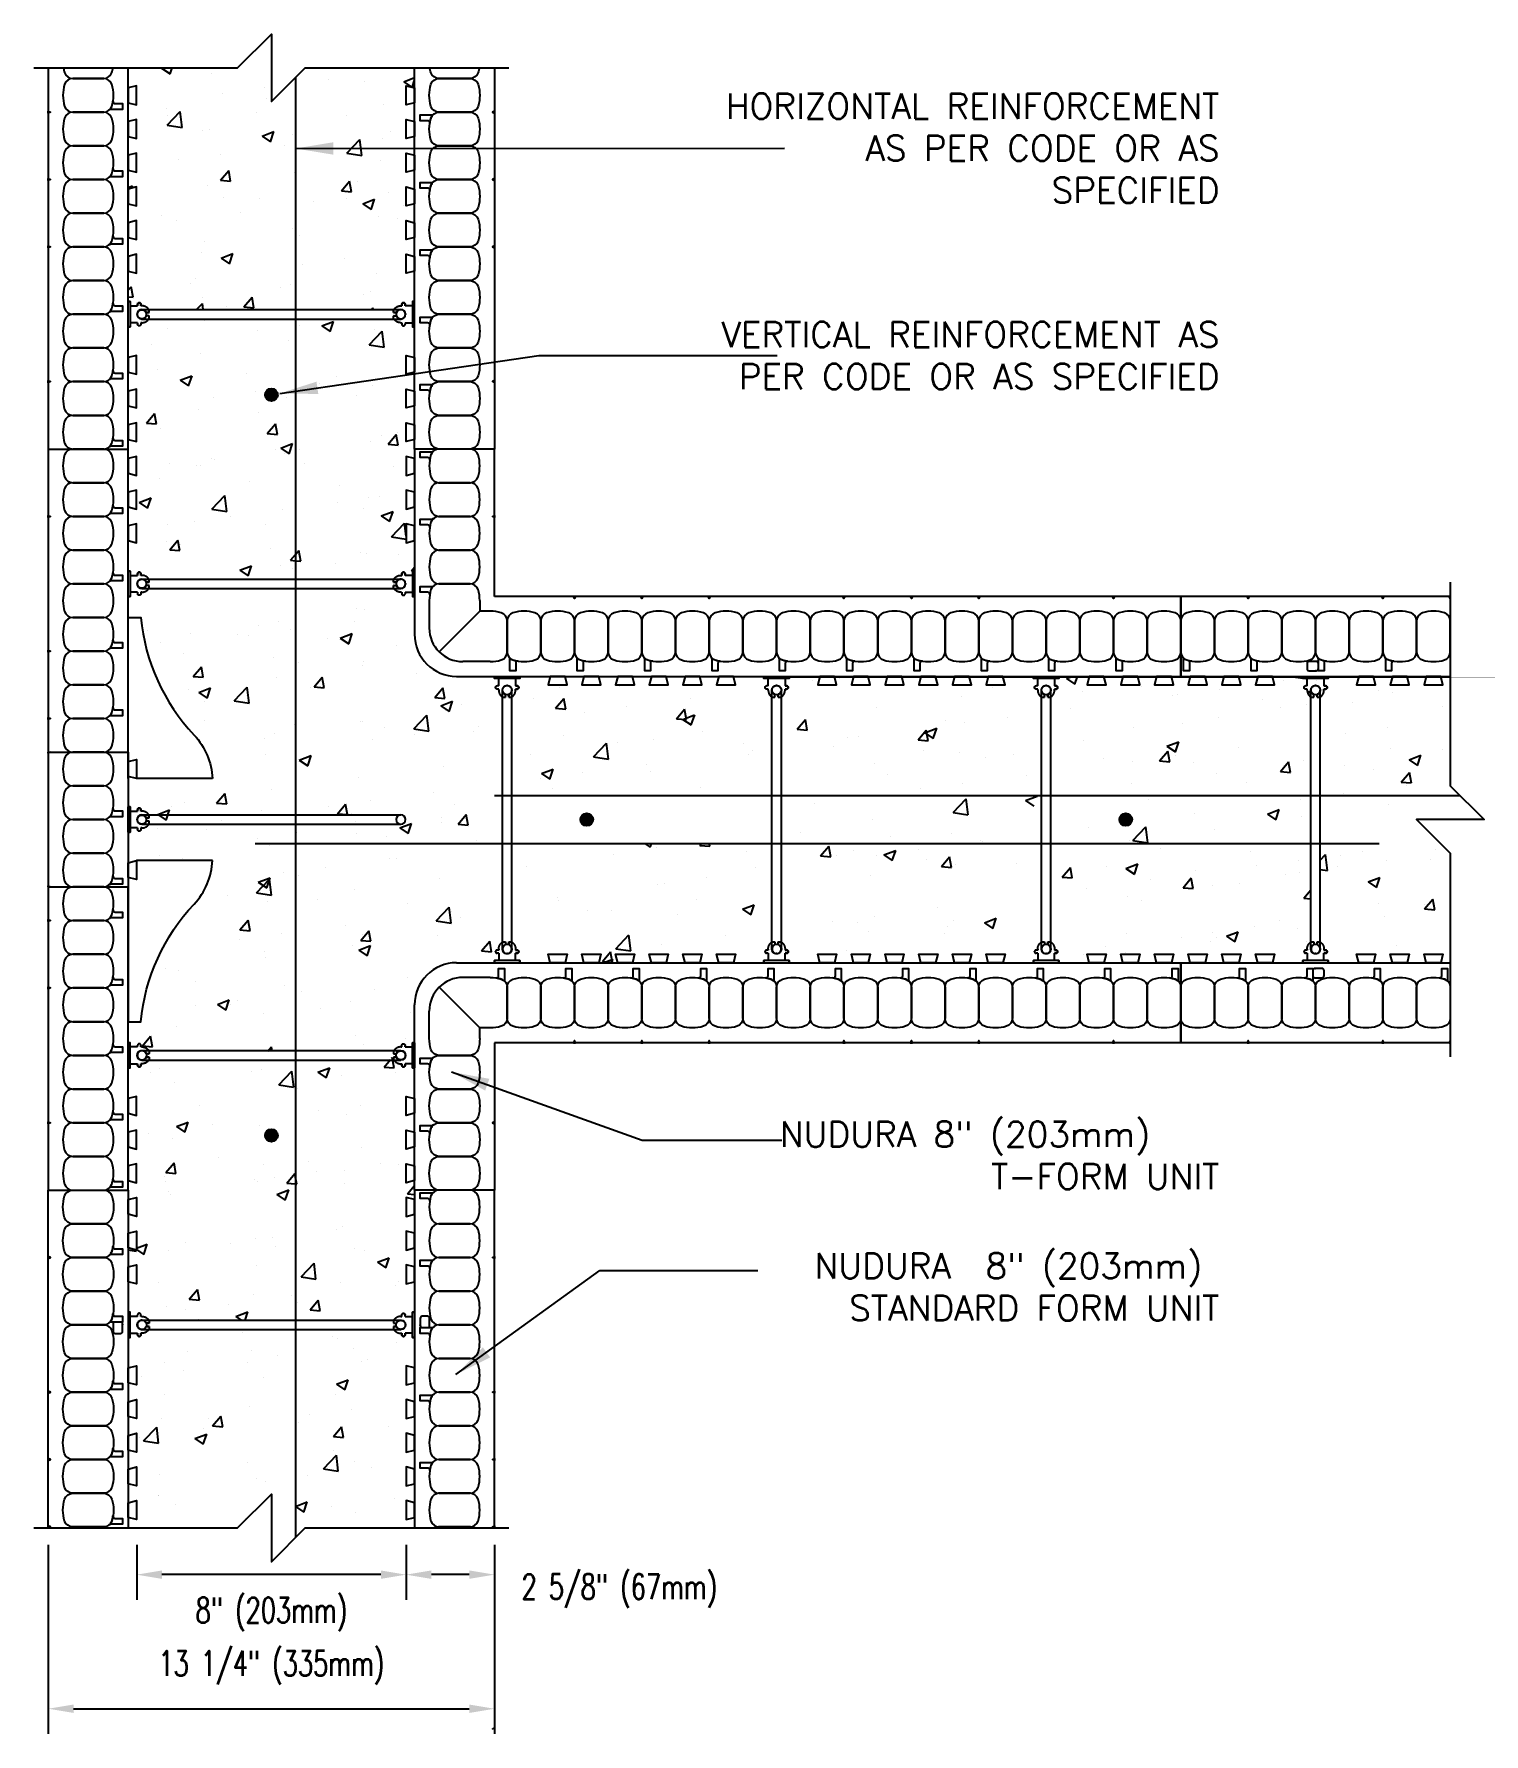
# Model space of a CAD drawing. Header units: inches. Extents: x 268 to 311, y 85.7 to 136.2.
import ezdxf

# ---------------------------------------------------------------- set-up
doc = ezdxf.new("R2010")
doc.units = ezdxf.units.IN
doc.header["$MEASUREMENT"] = 0
for name, color, linetype in [('HATCH', 12, 'Continuous'), ('line25', 2, 'Continuous'), ('LINE3', 3, 'Continuous'), ('LINE50', 5, 'Continuous'), ('LINE65', 3, 'Continuous'), ('LINE9', 9, 'Continuous'), ('TEXT', 4, 'Continuous')]:
    doc.layers.add(name, color=color, linetype=linetype)
doc.styles.add('DIM', font='romans.shx', dxfattribs={"width": 0.7})
doc.styles.add('ROMANS', font='romans.shx', dxfattribs={"height": 0.75})
doc.dimstyles.new('ext_12', dxfattribs={"dimscale": 12, "dimtxt": 0.09375, "dimasz": 0.09375, "dimexe": 0.09375, "dimexo": 0.0625, "dimgap": 0.0625, "dimtad": 1, "dimdec": 3, "dimzin": 3, "dimdsep": 46, "dimlunit": 4, "dimtxsty": 'DIM', "dimcen": 0.09, "dimdle": 0.09375, "dimclrt": 4, "dimadec": 0, "dimazin": 0, "dimtfac": 1, "dimtdec": 3, "dimtmove": 2, "dimatfit": 3, "dimfxl": 0, "dimfrac": 2, "dimtolj": 1, "dimtzin": 0, "dimarcsym": 0})
doc.dimstyles.new('ext_8', dxfattribs={"dimscale": 8, "dimtxt": 0.09375, "dimasz": 0.09375, "dimexe": 0.09375, "dimexo": 0.0625, "dimgap": 0.0625, "dimtad": 1, "dimdec": 3, "dimzin": 3, "dimdsep": 46, "dimlunit": 4, "dimtxsty": 'DIM', "dimcen": 0.09, "dimdle": 0.09375, "dimclrt": 4, "dimadec": 0, "dimazin": 0, "dimtfac": 1, "dimtdec": 3, "dimtmove": 2, "dimatfit": 3, "dimfxl": 0, "dimfrac": 2, "dimtolj": 1, "dimtzin": 0, "dimarcsym": 0})

msp = doc.modelspace()

# ---------------------------------------------------------------- texts
at = {"layer": 'TEXT', "char_height": 0.75, "width": 16.555988, "attachment_point": 6, "style": 'ROMANS'}
for s, insert in [('HORIZONTAL REINFORCEMENT AS PER CODE OR AS SPECIFIED', (303.1458, 132.776)), ('VERTICAL REINFORCEMENT AS PER CODE OR AS SPECIFIED', (303.1458, 126.621)), ('NUDURA 8" (203mm)     T-FORM UNIT', (303.1458, 102.8766)), ('NUDURA  8" (203mm)  STANDARD FORM UNIT', (303.1458, 98.9692))]:
    msp.add_mtext(s, dxfattribs=dict(at, insert=insert))

# ---------------------------------------------------------------- blocks, each defined once
blk = doc.blocks.new('*D5')
at = {"layer": 'Defpoints', "color": 0}
for p in [(268.378, 91.813), (281.626, 91.813), (281.626, 86.448)]:
    blk.add_point(p, dxfattribs=at)
at = {"layer": 'TEXT', "color": 0, "lineweight": -2}
for p, q in [((268.378, 91.313), (268.378, 85.698)), ((281.626, 91.313), (281.626, 85.698)), ((269.128, 86.448), (280.876, 86.448))]:
    blk.add_line(p, q, dxfattribs=at)
at = {"layer": 'TEXT', "color": 0}
for points in [[(269.128, 86.573), (269.128, 86.323), (268.378, 86.448)], [(280.876, 86.573), (280.876, 86.323), (281.626, 86.448)]]:
    blk.add_solid(points, dxfattribs=at)
at = {"layer": 'TEXT', "color": 4, "insert": (275.002, 87.671), "char_height": 0.75, "attachment_point": 5, "style": 'DIM'}
blk.add_mtext('\\A1;13 1/4" (335mm)', dxfattribs=at)
blk = doc.blocks.new('*D6')
at = {"layer": 'Defpoints', "color": 0}
for p in [(271.003, 91.813), (279.001, 91.813), (271.003, 90.428)]:
    blk.add_point(p, dxfattribs=at)
at = {"layer": 'TEXT', "color": 0, "lineweight": -2}
for p, q in [((271.003, 91.313), (271.003, 89.678)), ((279.001, 91.313), (279.001, 89.678)), ((278.251, 90.428), (271.753, 90.428))]:
    blk.add_line(p, q, dxfattribs=at)
at = {"layer": 'TEXT', "color": 0}
for points in [[(271.753, 90.553), (271.753, 90.303), (271.003, 90.428)], [(278.251, 90.553), (278.251, 90.303), (279.001, 90.428)]]:
    blk.add_solid(points, dxfattribs=at)
at = {"layer": 'TEXT', "color": 4, "insert": (275.002, 89.25), "char_height": 0.75, "attachment_point": 5, "style": 'DIM'}
blk.add_mtext('\\A1;8" (203mm)', dxfattribs=at)
blk = doc.blocks.new('*D7')
at = {"layer": 'Defpoints', "color": 0}
for p in [(279.001, 91.813), (281.626, 91.813), (279.001, 90.428)]:
    blk.add_point(p, dxfattribs=at)
at = {"layer": 'TEXT', "color": 0, "lineweight": -2}
for p, q in [((279.001, 91.313), (279.001, 89.678)), ((281.626, 91.313), (281.626, 89.678)), ((280.876, 90.428), (279.751, 90.428))]:
    blk.add_line(p, q, dxfattribs=at)
at = {"layer": 'TEXT', "color": 0}
for points in [[(279.751, 90.553), (279.751, 90.303), (279.001, 90.428)], [(280.876, 90.553), (280.876, 90.303), (281.626, 90.428)]]:
    blk.add_solid(points, dxfattribs=at)
at = {"layer": 'TEXT', "color": 4, "insert": (285.332, 89.946), "char_height": 0.75, "attachment_point": 5, "style": 'DIM'}
blk.add_mtext('\\A1;2 5/8" (67mm)', dxfattribs=at)
blk = doc.blocks.new('WEB_CENTRE_TOP')
for p, q in [((-0.141, 0), (-0.141, 7.688)), ((0.141, 0), (0.141, 7.688))]:
    blk.add_line(p, q)
for centre in [(0, 7.688), (0, 0)]:
    blk.add_circle(centre, 0.141)
blk = doc.blocks.new('Connector')
blk.add_point((0.271, 0))
at = {"layer": 'LINE9'}
for p, q in [((0, 0.375), (0, -0.375)), ((0.062, -0.375), (0.062, 0.375)), ((0.281, 0.25), (0.062, 0.25))]:
    blk.add_line(p, q, dxfattribs=at)
for points, weights in [([(0.007, 0.375), (0.004, 0.375), (0, 0.375)], [1, 0.972587069138, 0.950305488115]), ([(0.327, 0.343), (0.308, 0.343), (0.281, 0.317), (0.281, 0.297)], [1, 0.85355339, 0.85355339, 1]), ([(0.328, 0.343), (0.327, 0.343), (0.327, 0.343)], [1, 0.70710678, 1]), ([(0.375, 0.297), (0.375, 0.317), (0.348, 0.343), (0.329, 0.343)], [1, 0.85355339, 0.85355339, 1]), ([(0.406, 0.25), (0.546, 0.25), (0.619, 0.131)], [0.958404415409, 0.794674173519, 0.864651571113]), ([(0.619, 0.052), (0.612, 0.049), (0.604, 0.049)], [0.83615024178, 0.892081430621, 1]), ([(0, -0.375), (0.004, -0.375), (0.007, -0.375)], [0.950305488115, 0.972587069138, 1]), ([(0.281, -0.297), (0.281, -0.317), (0.308, -0.343), (0.327, -0.343)], [1, 0.85355339, 0.85355339, 1]), ([(0.327, -0.343), (0.281, -0.343), (0.281, -0.297)], [1, 0.70710678, 1]), ([(0.329, -0.343), (0.348, -0.343), (0.375, -0.317), (0.375, -0.297)], [1, 0.85355339, 0.85355339, 1]), ([(0.375, -0.297), (0.375, -0.343), (0.329, -0.343)], [1, 0.70710678, 1]), ([(0.619, -0.131), (0.546, -0.25), (0.406, -0.25)], [0.864651574428, 0.794674169686, 0.958404415195]), ([(0.604, -0.049), (0.612, -0.049), (0.619, -0.052)], [1, 0.89208144177, 0.836150253337])]:
    blk.add_rational_spline(points, weights, degree=2, dxfattribs=at)
for points, degree in [([(0, 0.375), (0.002, 0.375), (0.005, 0.375), (0.007, 0.375)], 3), ([(0.007, 0.375), (0.021, 0.375), (0.051, 0.375), (0.062, 0.375), (0.062, 0.375)], 3), ([(0.281, 0.25), (0.281, 0.297)], 1), ([(0.327, 0.343), (0.327, 0.343), (0.328, 0.343), (0.328, 0.343)], 3), ([(0.328, 0.343), (0.329, 0.343), (0.329, 0.343), (0.329, 0.343)], 3), ([(0.375, 0.25), (0.375, 0.297)], 1), ([(0.406, 0.25), (0.375, 0.25)], 1), ([(0.406, 0.25), (0.406, 0.25)], 1), ([(0.406, 0.25), (0.406, 0.25)], 1), ([(0.406, 0.25), (0.406, 0.25)], 1), ([(0.406, 0.25), (0.406, 0.25)], 1), ([(0.406, 0.25), (0.406, 0.25)], 1), ([(0.406, 0.25), (0.406, 0.25)], 1), ([(0.406, 0.25), (0.406, 0.25)], 1), ([(0.406, 0.25), (0.406, 0.25)], 1), ([(0.406, 0.25), (0.406, 0.25)], 1), ([(0.406, 0.25), (0.406, 0.25)], 1), ([(0.406, 0.25), (0.406, 0.25)], 1), ([(0.406, 0.25), (0.406, 0.25)], 1), ([(0.406, 0.25), (0.406, 0.25)], 1), ([(0.406, 0.25), (0.406, 0.25)], 1), ([(0.406, 0.25), (0.406, 0.25)], 1), ([(0.406, 0.25), (0.406, 0.25)], 1), ([(0.406, 0.25), (0.406, 0.25)], 1), ([(0.406, 0.25), (0.406, 0.25)], 1), ([(0.406, 0.25), (0.406, 0.25)], 1), ([(0.406, 0.25), (0.406, 0.25)], 1), ([(0.406, 0.25), (0.406, 0.25)], 1), ([(0.406, 0.25), (0.406, 0.25)], 1), ([(0.406, 0.25), (0.406, 0.25)], 1), ([(0.406, 0.25), (0.406, 0.25)], 1), ([(0.604, 0.049), (0.532, 0.049)], 1), ([(0.532, 0.049), (0.532, 0.049)], 1), ([(0.532, 0.049), (0.532, 0.049)], 1), ([(0.532, 0.049), (0.532, 0.049)], 1), ([(0.532, 0.049), (0.532, 0.049)], 1), ([(0.532, 0.049), (0.532, 0.049)], 1), ([(0.532, 0.049), (0.532, 0.049)], 1), ([(0.532, 0.049), (0.532, 0.049)], 1), ([(0.532, 0.049), (0.532, 0.049)], 1), ([(0.532, 0.049), (0.532, 0.049)], 1), ([(0.532, 0.049), (0.532, 0.049)], 1), ([(0.604, 0.049), (0.609, 0.049), (0.614, 0.05), (0.619, 0.052)], 3), ([(0.604, 0.049), (0.604, 0.049)], 1), ([(0.604, 0.049), (0.604, 0.049)], 1), ([(0.604, 0.049), (0.604, 0.049)], 1), ([(0.604, 0.049), (0.604, 0.049)], 1), ([(0.619, 0.131), (0.619, 0.052)], 1), ([(0.619, 0.131), (0.619, 0.131)], 1), ([(0.619, 0.131), (0.619, 0.131)], 1), ([(0.619, 0.131), (0.619, 0.131)], 1), ([(0.619, 0.131), (0.619, 0.131)], 1), ([(0.007, -0.375), (0.005, -0.375), (0.002, -0.375), (0, -0.375)], 3), ([(0.062, -0.375), (0.062, -0.375), (0.051, -0.375), (0.021, -0.375), (0.007, -0.375)], 3), ([(0.062, -0.25), (0.281, -0.25)], 1), ([(0.281, -0.297), (0.281, -0.25)], 1), ([(0.281, -0.25), (0.281, -0.297)], 1), ([(0.328, -0.343), (0.328, -0.343), (0.327, -0.343), (0.327, -0.343)], 3), ([(0.329, -0.343), (0.329, -0.343), (0.329, -0.343), (0.328, -0.343)], 3), ([(0.375, -0.25), (0.375, -0.297)], 1), ([(0.375, -0.297), (0.375, -0.25)], 1), ([(0.406, -0.25), (0.375, -0.25)], 1), ([(0.406, -0.25), (0.406, -0.25)], 1), ([(0.406, -0.25), (0.406, -0.25)], 1), ([(0.406, -0.25), (0.406, -0.25)], 1), ([(0.406, -0.25), (0.406, -0.25)], 1), ([(0.406, -0.25), (0.406, -0.25)], 1), ([(0.406, -0.25), (0.406, -0.25)], 1), ([(0.406, -0.25), (0.406, -0.25)], 1), ([(0.406, -0.25), (0.406, -0.25)], 1), ([(0.406, -0.25), (0.406, -0.25)], 1), ([(0.406, -0.25), (0.406, -0.25)], 1), ([(0.406, -0.25), (0.406, -0.25)], 1), ([(0.532, -0.049), (0.604, -0.049)], 1), ([(0.604, -0.049), (0.58, -0.049), (0.556, -0.049), (0.532, -0.049)], 3), ([(0.532, -0.049), (0.532, -0.049)], 1), ([(0.532, -0.049), (0.532, -0.049)], 1), ([(0.532, -0.049), (0.532, -0.049)], 1), ([(0.532, -0.049), (0.532, -0.049)], 1), ([(0.619, -0.052), (0.614, -0.05), (0.609, -0.049), (0.604, -0.049)], 3), ([(0.604, -0.049), (0.604, -0.049)], 1), ([(0.604, -0.049), (0.604, -0.049)], 1), ([(0.604, -0.049), (0.604, -0.049)], 1), ([(0.604, -0.049), (0.604, -0.049)], 1), ([(0.604, -0.049), (0.604, -0.049)], 1), ([(0.604, -0.049), (0.604, -0.049)], 1), ([(0.604, -0.049), (0.604, -0.049)], 1), ([(0.604, -0.049), (0.604, -0.049)], 1), ([(0.619, -0.052), (0.619, -0.131)], 1), ([(0.619, -0.131), (0.619, -0.131)], 1), ([(0.619, -0.131), (0.619, -0.131)], 1), ([(0.619, -0.131), (0.619, -0.131)], 1), ([(0.619, -0.131), (0.619, -0.131)], 1)]:
    blk.add_open_spline(points, degree=degree, dxfattribs=at)
for points, weights, knots in [([(0.062, 0.375), (0.062, 0.375), (0.046, 0.375), (0.03, 0.375), (0.007, 0.375)], [0.868718858569, 0.861102746415, 1, 0.861102734288, 0.868718859898], [0, 0, 0, 0.5, 0.5, 1, 1, 1]), ([(0.532, 0.049), (0.472, 0.203), (0.333, 0.113), (0.157, 0), (0.333, -0.113), (0.472, -0.203), (0.532, -0.049)], [0.899508922286, 0.599718215298, 1, 0.54226024, 1, 0.599718224335, 0.899508908749], [0, 0, 0, 0.318112, 0.318112, 0.681888, 0.681888, 1, 1, 1]), ([(0.007, -0.375), (0.03, -0.375), (0.046, -0.375), (0.062, -0.375), (0.062, -0.375)], [0.868718859319, 0.861102739573, 1, 0.861102742958, 0.868718858948], [0, 0, 0, 0.5, 0.5, 1, 1, 1])]:
    blk.add_rational_spline(points, weights, degree=2, knots=knots, dxfattribs=at)

# ---------------------------------------------------------------- dimensions: what is measured, and where the dimension line sits
at = {"layer": 'TEXT'}
for base, p1, p2, text, picture, middle in [((281.6257, 86.4477), (268.3783, 91.8134), (281.6257, 91.8134), '13 1/4" (335mm)', '*D5', (275.002, 87.6708)), ((271.0033, 90.4281), (279.0007, 91.8134), (271.0033, 91.8134), '8" (203mm)', '*D6', (275.002, 89.2503)), ((279.0007, 90.4281), (281.6257, 91.8134), (279.0007, 91.8134), '2 5/8" (67mm)', '*D7', (285.3324, 89.9456))]:
    dim = msp.add_linear_dim(base=base, p1=p1, p2=p2, text=text, dimstyle='ext_8', dxfattribs=at)
    dim.commit()
    dim.dimension.update_dxf_attribs({"geometry": picture, "text_midpoint": middle, "dimtype": 160})

# ---------------------------------------------------------------- hatches: boundary and pattern name
at = {"layer": 'LINE3'}
for points in [[(274.8132, 125.454, 1), (275.1882, 125.454, 1)], [(284.1771, 112.8421, 1), (284.5521, 112.8421, 1)], [(300.1771, 112.8421, 1), (300.5521, 112.8421, 1)], [(274.8132, 103.4696, 1), (275.1882, 103.4696, 1)]]:
    msp.add_hatch(color=256, dxfattribs=at).paths.add_polyline_path(points)

# ---------------------------------------------------------------- linework, layer by layer
at = {"layer": 'HATCH'}
for p, q in [((271.7435, 135.1498), (271.7839, 135.1653)), ((271.7435, 135.1498), (271.9922, 134.982)), ((271.9923, 134.9818), (272.0538, 135.1653)), ((273.2124, 135.0005), (273.2124, 135.0005)), ((276.7027, 134.8238), (276.7027, 134.8238)), ((277.7633, 134.7557), (277.7633, 134.7557)), ((278.9291, 134.7494), (279.2507, 134.8728)), ((278.9291, 134.7494), (279.1778, 134.5816)), ((279.178, 134.5816), (279.2507, 134.7983)), ((273.5574, 134.4097), (273.5574, 134.4097)), ((274.8091, 134.5745), (274.8091, 134.5745)), ((274.8474, 134.2552), (274.8474, 134.2552)), ((271.9002, 133.9603), (271.9002, 133.9603)), ((271.904, 133.4596), (272.2934, 133.8655)), ((271.9315, 133.7546), (271.9315, 133.7546)), ((272.3487, 133.3905), (272.2935, 133.8653)), ((274.5693, 133.8475), (274.5693, 133.8475)), ((278.3157, 134.0629), (278.3157, 134.0629)), ((271.904, 133.4596), (272.3486, 133.3907)), ((272.9545, 133.2886), (272.9545, 133.2886)), ((273.1516, 133.336), (273.1516, 133.336)), ((274.728, 133.1367), (275.0781, 133.2711)), ((274.9768, 132.9687), (275.0782, 133.2709)), ((275.7486, 133.7109), (275.7486, 133.7109)), ((277.2385, 133.7347), (277.2385, 133.7347)), ((278.5451, 133.2674), (278.5451, 133.2674)), ((274.728, 133.1367), (274.9767, 132.969)), ((275.3874, 132.8517), (275.3874, 132.8517)), ((275.6236, 133.1759), (275.6236, 133.1759)), ((277.2402, 132.632), (277.6296, 133.0379)), ((277.6849, 132.5629), (277.6297, 133.0377)), ((278.2927, 133.0631), (278.2927, 133.0631)), ((272.242, 132.4376), (272.242, 132.4376)), ((273.4937, 132.6024), (273.4937, 132.6024)), ((277.2402, 132.632), (277.6848, 132.5631)), ((278.2549, 132.3984), (278.2549, 132.3984)), ((273.4928, 131.8237), (273.7339, 132.111)), ((273.4928, 131.8237), (273.7917, 131.7976)), ((273.7918, 131.7974), (273.734, 132.1108)), ((275.6878, 132.0464), (275.6878, 132.0464)), ((277.0791, 131.51), (277.3202, 131.7972)), ((277.3781, 131.4836), (277.3203, 131.797)), ((277.5569, 131.7724), (277.5569, 131.7724)), ((270.7507, 131.61), (270.877, 131.6584)), ((270.8539, 131.5892), (270.8771, 131.6582)), ((273.0908, 131.6715), (273.0908, 131.6715)), ((273.5746, 131.3059), (273.5746, 131.3059)), ((274.6409, 131.2718), (274.6409, 131.2718)), ((277.0791, 131.51), (277.378, 131.4838)), ((277.2298, 131.2954), (277.2298, 131.2954)), ((277.7125, 131.1236), (278.0626, 131.258)), ((277.9613, 130.9557), (278.0627, 131.2578)), ((278.4815, 131.4602), (278.4815, 131.4602)), ((271.725, 130.7713), (271.725, 130.7713)), ((274.072, 130.8797), (274.072, 130.8797)), ((276.2437, 131.1932), (276.2437, 131.1932)), ((277.7125, 131.1236), (277.9612, 130.9559)), ((278.1941, 130.734), (278.1941, 130.734)), ((278.9128, 131.0804), (278.9128, 131.0804)), ((272.1784, 130.6304), (272.1784, 130.6304)), ((275.627, 130.3819), (275.627, 130.3819)), ((278.755, 130.6745), (278.755, 130.6745)), ((273.03, 130.007), (273.03, 130.007)), ((275.839, 130.174), (275.839, 130.174)), ((279.0598, 129.7374), (279.0598, 129.7374)), ((272.9231, 129.6735), (272.9231, 129.6735)), ((273.5114, 129.511), (273.8615, 129.6453)), ((273.5114, 129.511), (273.7601, 129.3432)), ((273.7602, 129.343), (273.8616, 129.6451)), ((275.9144, 129.3233), (275.9144, 129.3233)), ((277.1661, 129.4881), (277.1661, 129.4881)), ((272.6009, 128.751), (272.6009, 128.751)), ((272.7567, 128.9076), (272.7567, 128.9076)), ((275.5662, 128.7175), (275.5662, 128.7175)), ((278.1333, 129.0695), (278.1333, 129.0695)), ((270.7507, 128.5558), (270.8413, 128.6638)), ((270.7507, 128.3634), (270.8991, 128.3504)), ((270.8992, 128.3502), (270.8414, 128.6636)), ((270.863, 128.6583), (270.863, 128.6583)), ((270.986, 128.1921), (270.986, 128.1921)), ((272.9692, 128.3426), (272.9692, 128.3426)), ((274.1866, 128.0628), (274.4276, 128.35)), ((274.4855, 128.0364), (274.4277, 128.3498)), ((275.27, 128.6382), (275.27, 128.6382)), ((277.7486, 128.4242), (277.7486, 128.4242)), ((277.9391, 128.5254), (277.9391, 128.5254)), ((272.7816, 127.9852), (272.9563, 128.1673)), ((272.9372, 127.704), (273.0115, 127.6925)), ((272.9775, 127.9852), (272.9564, 128.1671)), ((273.0116, 127.6923), (273.0103, 127.704)), ((273.6552, 128.0793), (273.6552, 128.0793)), ((274.1866, 128.0628), (274.4854, 128.0366)), ((277.9711, 127.9852), (278.0139, 128.0363)), ((278.0234, 127.9852), (278.014, 128.0361)), ((278.9934, 127.8538), (278.9934, 127.8538)), ((271.9167, 127.4232), (271.9167, 127.4232)), ((274.5991, 127.3513), (274.5991, 127.3513)), ((275.8508, 127.5161), (275.8508, 127.5161)), ((276.496, 127.4979), (276.8461, 127.6323)), ((276.496, 127.4979), (276.7447, 127.3301)), ((276.7448, 127.3299), (276.8461, 127.632)), ((277.9031, 126.9338), (278.2925, 127.3397)), ((278.0725, 127.405), (278.0725, 127.405)), ((278.3478, 126.8647), (278.2926, 127.3395)), ((271.4413, 126.9355), (271.4413, 126.9355)), ((272.9084, 126.6781), (272.9084, 126.6781)), ((275.5054, 127.053), (275.5054, 127.053)), ((277.9031, 126.9338), (278.3477, 126.8649)), ((271.6062, 126.2094), (271.6062, 126.2094)), ((272.2948, 125.8852), (272.6449, 126.0196)), ((272.2948, 125.8852), (272.5436, 125.7175)), ((272.5436, 125.7172), (272.645, 126.0194)), ((274.2753, 126.0966), (274.2753, 126.0966)), ((276.4291, 125.7933), (276.4291, 125.7933)), ((276.9444, 125.9839), (276.9444, 125.9839)), ((278.0117, 125.7406), (278.0117, 125.7406)), ((273.2837, 125.3792), (273.2837, 125.3792)), ((274.5354, 125.544), (274.5354, 125.544)), ((275.4446, 125.3885), (275.4446, 125.3885)), ((277.5421, 125.4409), (277.5421, 125.4409)), ((271.294, 124.6156), (271.5351, 124.9028)), ((271.593, 124.5892), (271.5352, 124.9026)), ((272.8476, 125.0136), (272.8476, 125.0136)), ((274.6262, 124.9404), (274.6262, 124.9404)), ((271.294, 124.6156), (271.5929, 124.5894)), ((271.7103, 124.4399), (271.7103, 124.4399)), ((274.8803, 124.3018), (275.1214, 124.5891)), ((274.8803, 124.3018), (275.1792, 124.2757)), ((275.1793, 124.2755), (275.1215, 124.5889)), ((278.2715, 124.237), (278.2715, 124.237)), ((278.4666, 123.988), (278.7077, 124.2753)), ((278.7656, 123.9617), (278.7078, 124.2751)), ((278.7402, 124.3431), (278.7402, 124.3431)), ((275.1137, 123.8212), (275.1137, 123.8212)), ((275.2794, 123.8721), (275.6295, 124.0065)), ((275.2794, 123.8721), (275.5281, 123.7044)), ((275.3838, 123.724), (275.3838, 123.724)), ((275.5282, 123.7042), (275.6296, 124.0063)), ((275.8243, 123.8425), (275.8243, 123.8425)), ((277.9509, 124.0761), (277.9509, 124.0761)), ((278.4666, 123.988), (278.7655, 123.9619)), ((271.9684, 123.4071), (271.9684, 123.4071)), ((272.7868, 123.3492), (272.7868, 123.3492)), ((272.9083, 123.342), (272.9083, 123.342)), ((273.2201, 123.5719), (273.2201, 123.5719)), ((273.3016, 123.5417), (273.3016, 123.5417)), ((275.9707, 123.4289), (275.9707, 123.4289)), ((278.6398, 123.3161), (278.6398, 123.3161)), ((271.6867, 122.9828), (271.6867, 122.9828)), ((274.3558, 122.87), (274.3558, 122.87)), ((277.0249, 122.7573), (277.0249, 122.7573)), ((271.0783, 122.2595), (271.4284, 122.3938)), ((271.0783, 122.2595), (271.327, 122.0917)), ((271.3271, 122.0915), (271.4284, 122.3936)), ((273.2297, 122.0632), (273.6192, 122.4691)), ((273.6745, 121.9941), (273.6193, 122.4689)), ((276.9562, 122.2649), (276.9562, 122.2649)), ((277.8901, 122.4116), (277.8901, 122.4116)), ((278.2079, 122.4297), (278.2079, 122.4297)), ((272.726, 121.6847), (272.726, 121.6847)), ((273.2297, 122.0632), (273.6744, 121.9943)), ((273.7984, 121.8492), (273.7984, 121.8492)), ((275.323, 122.0596), (275.323, 122.0596)), ((277.7338, 122.0928), (277.7338, 122.0928)), ((278.2639, 121.859), (278.614, 121.9934)), ((278.2639, 121.859), (278.5126, 121.6913)), ((278.5127, 121.6911), (278.6141, 121.9932)), ((278.5659, 121.2357), (278.9554, 121.6415)), ((279.0007, 121.2527), (278.9555, 121.6413)), ((271.9047, 121.5999), (271.9047, 121.5999)), ((271.9878, 120.8546), (272.2288, 121.1419)), ((272.2867, 120.8283), (272.2289, 121.1417)), ((274.8179, 121.5922), (274.8179, 121.5922)), ((278.5659, 121.2357), (279.0007, 121.1682)), ((271.902, 121.0917), (271.902, 121.0917)), ((271.9878, 120.8546), (272.2866, 120.8285)), ((272.3068, 121.0001), (272.3068, 121.0001)), ((274.9759, 120.8873), (274.9759, 120.8873)), ((275.5741, 120.5408), (275.7191, 120.7137)), ((275.7191, 120.7137), (275.8151, 120.8281)), ((275.873, 120.5145), (275.8152, 120.8279)), ((277.6451, 120.7746), (277.6451, 120.7746)), ((277.8293, 120.7472), (277.8293, 120.7472)), ((278.7862, 120.7069), (278.7862, 120.7069)), ((274.0628, 120.2464), (274.4129, 120.3808)), ((274.0628, 120.2464), (274.3115, 120.0786)), ((274.3116, 120.0784), (274.413, 120.3805)), ((275.2622, 120.3951), (275.2622, 120.3951)), ((275.5741, 120.5408), (275.7191, 120.5282)), ((275.6408, 120.2929), (275.6408, 120.2929)), ((275.7191, 120.5282), (275.8729, 120.5147)), ((276.8925, 120.4576), (276.8925, 120.4576)), ((279.1604, 120.2271), (279.2507, 120.3347)), ((279.1604, 120.2271), (279.2507, 120.2192)), ((277.5274, 119.1094), (277.5274, 119.1094)), ((274.6115, 118.6089), (274.6115, 118.6089)), ((275.2014, 118.7306), (275.2014, 118.7306)), ((277.4708, 118.7349), (277.4708, 118.7349)), ((277.7685, 119.0827), (277.7685, 119.0827)), ((271.3332, 118.4451), (271.3332, 118.4451)), ((271.6955, 118.1084), (271.6955, 118.1084)), ((272.6044, 118.3558), (272.6044, 118.3558)), ((274.0023, 118.3324), (274.0023, 118.3324)), ((274.3255, 118.3208), (274.3255, 118.3208)), ((275.5772, 118.4856), (275.5772, 118.4856)), ((276.6714, 118.2196), (276.6714, 118.2196)), ((277.0473, 118.2333), (277.3974, 118.3677)), ((277.0473, 118.2333), (277.2961, 118.0655)), ((277.2961, 118.0653), (277.3975, 118.3675)), ((272.3874, 117.7735), (272.3874, 117.7735)), ((275.0565, 117.6607), (275.0565, 117.6607)), ((278.7255, 118.0116), (278.7255, 118.0116)), ((272.6815, 117.0936), (272.9226, 117.3809)), ((272.6815, 117.0936), (272.9804, 117.0675)), ((272.9805, 117.0673), (272.9227, 117.3807)), ((275.8095, 117.5111), (275.8095, 117.5111)), ((277.7077, 117.4182), (277.7077, 117.4182)), ((277.7256, 117.548), (277.7256, 117.548)), ((279.3132, 117.1786), (279.3132, 117.1786)), ((298.6043, 117.032), (298.7675, 117.0946)), ((298.8531, 116.864), (298.9305, 117.0946)), ((305.2667, 117.0946), (305.6917, 117.0287)), ((305.6917, 117.0285), (305.684, 117.0946)), ((272.5436, 116.6913), (272.5436, 116.6913)), ((272.8462, 116.6206), (273.1963, 116.755)), ((272.8462, 116.6206), (273.0949, 116.4529)), ((272.8936, 117.0106), (272.8936, 117.0106)), ((273.095, 116.4527), (273.1964, 116.7548)), ((273.8926, 116.3651), (274.2821, 116.7709)), ((274.3374, 116.2959), (274.2822, 116.7708)), ((275.1406, 117.0662), (275.1406, 117.0662)), ((276.1555, 116.7628), (276.1555, 116.7628)), ((276.2678, 116.7799), (276.5089, 117.0671)), ((276.2678, 116.7799), (276.5667, 116.7537)), ((276.5668, 116.7535), (276.509, 117.0669)), ((279.8541, 116.4661), (280.0952, 116.7534)), ((280.1531, 116.4398), (280.0953, 116.7532)), ((283.5509, 116.7624), (283.5509, 116.7624)), ((285.3366, 116.8008), (285.3366, 116.8008)), ((291.0712, 116.9841), (291.0712, 116.9841)), ((291.8558, 117.0309), (291.8558, 117.0309)), ((296.4094, 116.7586), (296.4094, 116.7586)), ((298.6043, 117.032), (298.853, 116.8642)), ((299.0785, 116.6458), (299.0785, 116.6458)), ((300.8401, 116.7822), (300.8401, 116.7822)), ((303.1467, 116.7185), (303.1467, 116.7185)), ((305.0403, 116.9678), (305.0403, 116.9678)), ((305.7899, 116.6315), (305.8601, 116.6584)), ((305.7899, 116.6315), (305.8601, 116.5842)), ((306.0316, 116.9791), (306.0316, 116.9791)), ((306.1224, 116.7591), (306.14, 116.7659)), ((306.1315, 116.7401), (306.1401, 116.7657)), ((307.87, 116.6854), (307.87, 116.6854)), ((308.2839, 116.6129), (308.2839, 116.6129)), ((273.0101, 116.3487), (273.0101, 116.3487)), ((273.8926, 116.3651), (274.3373, 116.2961)), ((274.2618, 116.5135), (274.2618, 116.5135)), ((279.8541, 116.4661), (280.153, 116.44)), ((280.0319, 116.2202), (280.382, 116.3546)), ((280.0319, 116.2202), (280.2806, 116.0524)), ((280.2807, 116.0522), (280.382, 116.3544)), ((280.635, 116.2618), (280.635, 116.2618)), ((282.7694, 116.4487), (282.7694, 116.4487)), ((283.4404, 116.1524), (283.6815, 116.4396)), ((283.4404, 116.1524), (283.7393, 116.1262)), ((283.7394, 116.126), (283.6816, 116.4394)), ((285.5527, 116.2011), (285.5527, 116.2011)), ((287.0267, 115.8386), (287.2678, 116.1259)), ((287.3257, 115.8122), (287.2679, 116.1257)), ((287.4463, 116.4504), (287.4463, 116.4504)), ((292.9654, 116.1833), (292.9654, 116.1833)), ((295.491, 116.5034), (295.491, 116.5034)), ((298.7372, 116.138), (298.7372, 116.138)), ((301.7476, 116.533), (301.7476, 116.533)), ((301.895, 116.5537), (301.895, 116.5537)), ((304.4167, 116.4202), (304.4167, 116.4202)), ((304.9541, 116.1849), (304.9541, 116.1849)), ((305.7168, 116.2609), (305.7168, 116.2609)), ((307.0859, 116.3075), (307.0859, 116.3075)), ((309.755, 116.1947), (309.755, 116.1947)), ((273.0075, 115.7908), (273.0075, 115.7908)), ((275.6766, 115.6781), (275.6766, 115.6781)), ((277.6469, 115.7538), (277.6469, 115.7538)), ((277.7191, 115.7613), (277.7191, 115.7613)), ((279.2288, 115.5375), (279.6183, 115.9433)), ((279.6736, 115.4683), (279.6184, 115.9432)), ((280.1725, 116.0738), (280.1725, 116.0738)), ((281.1432, 115.6206), (281.1432, 115.6206)), ((284.301, 116.0363), (284.301, 116.0363)), ((287.0267, 115.8386), (287.3256, 115.8125)), ((287.2175, 115.8197), (287.5676, 115.9541)), ((287.2175, 115.8197), (287.4662, 115.652)), ((287.4663, 115.6518), (287.5677, 115.9539)), ((290.613, 115.5248), (290.8541, 115.8121)), ((290.912, 115.4985), (290.8542, 115.8119)), ((295.0082, 115.7811), (295.0082, 115.7811)), ((295.5919, 115.7239), (295.5919, 115.7239)), ((296.8436, 115.8887), (296.8436, 115.8887)), ((302.0382, 115.6844), (302.0382, 115.6844)), ((303.1198, 115.886), (303.1198, 115.886)), ((308.1344, 115.5763), (308.1344, 115.5763)), ((274.8032, 115.2608), (274.8032, 115.2608)), ((275.0798, 115.4017), (275.0798, 115.4017)), ((277.9979, 115.2065), (277.9979, 115.2065)), ((278.3457, 115.5653), (278.3457, 115.5653)), ((279.2288, 115.5375), (279.6735, 115.4685)), ((279.2496, 115.3713), (279.2496, 115.3713)), ((281.0149, 115.4525), (281.0149, 115.4525)), ((283.684, 115.3397), (283.684, 115.3397)), ((284.565, 114.7099), (284.9545, 115.1158)), ((285.0098, 114.6407), (284.9546, 115.1156)), ((285.2758, 115.1363), (285.2758, 115.1363)), ((286.3531, 115.227), (286.3531, 115.227)), ((287.8013, 115.4564), (287.8013, 115.4564)), ((289.0222, 115.1142), (289.0222, 115.1142)), ((290.613, 115.5248), (290.9119, 115.4987)), ((292.0923, 115.2806), (292.0923, 115.2806)), ((292.4341, 115.3082), (292.4341, 115.3082)), ((294.1993, 115.2111), (294.4404, 115.4983)), ((294.1993, 115.2111), (294.4982, 115.1849)), ((294.4032, 115.4193), (294.7533, 115.5537)), ((294.4032, 115.4193), (294.6519, 115.2515)), ((294.4983, 115.1847), (294.4405, 115.4981)), ((294.652, 115.2513), (294.7533, 115.5535)), ((299.1222, 115.1838), (299.1222, 115.1838)), ((300.5943, 115.5659), (300.5943, 115.5659)), ((301.5888, 115.0189), (301.9389, 115.1532)), ((301.8376, 114.8509), (301.939, 115.153)), ((306.8827, 115.4115), (306.8827, 115.4115)), ((274.8401, 114.7908), (274.8401, 114.7908)), ((275.8308, 114.6075), (276.1809, 114.7419)), ((275.8308, 114.6075), (276.0795, 114.4398)), ((276.0796, 114.4396), (276.1809, 114.7417)), ((282.7086, 114.7843), (282.7086, 114.7843)), ((284.565, 114.7099), (285.0097, 114.6409)), ((289.1764, 114.7801), (289.1764, 114.7801)), ((289.2887, 114.8941), (289.2887, 114.8941)), ((291.6913, 115.0014), (291.6913, 115.0014)), ((294.3604, 114.8886), (294.3604, 114.8886)), ((295.4302, 114.839), (295.4302, 114.839)), ((296.2063, 114.6833), (296.2063, 114.6833)), ((297.0295, 114.7759), (297.0295, 114.7759)), ((299.6986, 114.6631), (299.6986, 114.6631)), ((300.5796, 114.5817), (300.5796, 114.5817)), ((301.3719, 114.5836), (301.613, 114.8708)), ((301.3719, 114.5836), (301.6708, 114.5574)), ((301.5888, 115.0189), (301.8375, 114.8511)), ((301.6709, 114.5572), (301.6131, 114.8706)), ((301.8313, 114.7464), (301.8313, 114.7464)), ((303.725, 114.9958), (303.725, 114.9958)), ((305.656, 114.5964), (305.656, 114.5964)), ((308.2231, 114.9485), (308.2231, 114.9485)), ((308.7745, 114.6184), (309.1246, 114.7528)), ((308.7745, 114.6184), (309.0232, 114.4507)), ((309.0233, 114.4504), (309.1246, 114.7526)), ((309.7796, 114.9356), (309.7796, 114.9356)), ((277.5861, 114.0893), (277.5861, 114.0893)), ((280.1117, 114.4094), (280.1117, 114.4094)), ((282.9856, 114.0643), (282.9856, 114.0643)), ((283.0164, 114.2071), (283.3665, 114.3415)), ((283.0164, 114.2071), (283.2651, 114.0393)), ((283.2652, 114.0391), (283.3666, 114.3413)), ((284.2373, 114.229), (284.2373, 114.229)), ((286.131, 114.4784), (286.131, 114.4784)), ((286.2604, 114.2796), (286.2604, 114.2796)), ((292.9046, 114.5189), (292.9046, 114.5189)), ((293.2904, 114.1828), (293.2904, 114.1828)), ((297.4219, 114.1659), (297.4219, 114.1659)), ((302.3677, 114.5503), (302.3677, 114.5503)), ((303.059, 114.2215), (303.059, 114.2215)), ((304.9582, 114.2698), (305.1993, 114.5571)), ((304.9582, 114.2698), (305.2571, 114.2436)), ((305.0369, 114.4375), (305.0369, 114.4375)), ((305.2572, 114.2434), (305.1994, 114.5568)), ((306.8636, 114.4351), (306.8636, 114.4351)), ((307.706, 114.3248), (307.706, 114.3248)), ((308.5445, 113.956), (308.7856, 114.2433)), ((308.8435, 113.9297), (308.7857, 114.2431)), ((273.3753, 113.3327), (273.6163, 113.6199)), ((273.6742, 113.3063), (273.6164, 113.6197)), ((275.019, 113.7372), (275.019, 113.7372)), ((279.8279, 113.6485), (279.8279, 113.6485)), ((283.3445, 113.779), (283.3445, 113.779)), ((287.7405, 113.7919), (287.7405, 113.7919)), ((294.2765, 113.7518), (294.2765, 113.7518)), ((295.5282, 113.9166), (295.5282, 113.9166)), ((300.5335, 113.9014), (300.5335, 113.9014)), ((303.9477, 113.9346), (303.9477, 113.9346)), ((306.8191, 113.6042), (306.8191, 113.6042)), ((308.5445, 113.956), (308.8434, 113.9299)), ((308.7127, 113.8535), (308.7127, 113.8535)), ((271.6297, 112.9949), (271.9797, 113.1293)), ((271.8784, 112.8269), (271.9798, 113.1291)), ((272.0338, 113.2359), (272.0338, 113.2359)), ((272.422, 113.3624), (272.422, 113.3624)), ((273.3753, 113.3327), (273.6742, 113.3065)), ((274.703, 113.1231), (274.703, 113.1231)), ((276.6825, 113.2344), (276.6825, 113.2344)), ((276.9616, 113.0189), (277.2026, 113.3062)), ((277.2605, 112.9926), (277.2027, 113.306)), ((277.9342, 113.3992), (277.9342, 113.3992)), ((280.4286, 113.2785), (280.4286, 113.2785)), ((291.1188, 113.3361), (291.1188, 113.3361)), ((295.2375, 113.0547), (295.6269, 113.4606)), ((295.2375, 113.0547), (295.6821, 112.9857)), ((295.3694, 113.1745), (295.3694, 113.1745)), ((295.6822, 112.9855), (295.627, 113.4604)), ((297.3877, 113.4062), (297.7378, 113.5406)), ((297.3877, 113.4062), (297.6364, 113.2384)), ((301.0318, 113.4341), (301.0318, 113.4341)), ((304.5734, 113.0058), (304.9234, 113.1402)), ((304.8221, 112.8378), (304.9235, 113.1399)), ((305.5674, 113.4394), (305.5674, 113.4394)), ((308.1623, 113.284), (308.1623, 113.284)), ((271.6297, 112.9949), (271.8784, 112.8271)), ((271.6311, 112.5694), (271.6311, 112.5694)), ((273.0881, 112.5642), (273.0881, 112.5642)), ((273.5248, 112.8187), (273.5248, 112.8187)), ((276.9616, 113.0189), (277.2605, 112.9928)), ((277.3721, 113.0103), (277.3721, 113.0103)), ((277.5126, 112.778), (277.5126, 112.778)), ((278.8153, 112.5944), (279.1654, 112.7288)), ((278.8153, 112.5944), (279.064, 112.4267)), ((279.0641, 112.4265), (279.1655, 112.7286)), ((280.0412, 112.8975), (280.0412, 112.8975)), ((280.0509, 112.7449), (280.0509, 112.7449)), ((280.5479, 112.7052), (280.7889, 112.9924)), ((280.5479, 112.7052), (280.8468, 112.679)), ((280.8468, 112.6788), (280.789, 112.9922)), ((292.8438, 112.8544), (292.8438, 112.8544)), ((299.2643, 112.6096), (299.2643, 112.6096)), ((300.5737, 112.2271), (300.9631, 112.633)), ((301.0184, 112.1579), (300.9632, 112.6328)), ((302.4096, 113.0237), (302.4096, 113.0237)), ((302.9982, 112.5571), (302.9982, 112.5571)), ((304.5734, 113.0058), (304.8221, 112.838)), ((305.5952, 112.9319), (305.5952, 112.9319)), ((274.5967, 112.2775), (274.5967, 112.2775)), ((274.9582, 112.0728), (274.9582, 112.0728)), ((275.7572, 112.4515), (275.7572, 112.4515)), ((277.5253, 112.4248), (277.5253, 112.4248)), ((278.4263, 112.3387), (278.4263, 112.3387)), ((281.0954, 112.2259), (281.0954, 112.2259)), ((283.7645, 112.1131), (283.7645, 112.1131)), ((286.1015, 112.1262), (286.2497, 112.0262)), ((286.2497, 112.026), (286.2833, 112.1262)), ((287.7205, 112.0776), (287.7612, 112.1262)), ((287.7205, 112.0776), (288.0194, 112.0515)), ((288.0194, 112.0513), (288.0056, 112.1262)), ((290.7176, 112.4464), (290.7176, 112.4464)), ((291.3068, 111.7639), (291.5478, 112.0511)), ((291.6057, 111.7375), (291.5479, 112.0509)), ((293.3867, 112.3337), (293.3867, 112.3337)), ((295.1999, 112.433), (295.1999, 112.433)), ((296.0559, 112.2209), (296.0559, 112.2209)), ((296.1065, 112.1939), (296.1065, 112.1939)), ((298.725, 112.1081), (298.725, 112.1081)), ((300.4727, 112.237), (300.4727, 112.237)), ((300.5737, 112.2271), (301.0183, 112.1581)), ((271.6808, 111.7769), (271.6808, 111.7769)), ((272.3612, 111.6979), (272.3612, 111.6979)), ((278.5125, 111.6765), (278.5125, 111.6765)), ((278.7107, 111.6802), (278.7107, 111.6802)), ((285.1542, 111.8074), (285.1542, 111.8074)), ((286.4336, 112.0004), (286.4336, 112.0004)), ((289.1028, 111.8876), (289.1028, 111.8876)), ((291.3068, 111.7639), (291.6057, 111.7377)), ((291.7719, 111.7748), (291.7719, 111.7748)), ((292.284, 111.9325), (292.284, 111.9325)), ((292.9612, 111.7798), (292.9612, 111.7798)), ((293.1866, 111.7935), (293.5367, 111.9279)), ((293.1866, 111.7935), (293.4353, 111.6258)), ((293.4354, 111.6256), (293.5368, 111.9277)), ((294.2129, 111.9446), (294.2129, 111.9446)), ((294.441, 111.662), (294.441, 111.662)), ((294.8931, 111.4501), (295.1341, 111.7374)), ((295.192, 111.4237), (295.1342, 111.7372)), ((297.1101, 111.5493), (297.1101, 111.5493)), ((301.3941, 111.9953), (301.3941, 111.9953)), ((304.0632, 111.8826), (304.0632, 111.8826)), ((305.5037, 111.6322), (305.5037, 111.6322)), ((306.1413, 111.6407), (306.2993, 111.8054)), ((306.3546, 111.3303), (306.2994, 111.8052)), ((306.7323, 111.7698), (306.7323, 111.7698)), ((307.3974, 111.8815), (307.3974, 111.8815)), ((308.1015, 111.6195), (308.1015, 111.6195)), ((309.4014, 111.657), (309.4014, 111.657)), ((309.5731, 111.9523), (309.5731, 111.9523)), ((274.5555, 110.6669), (274.945, 111.0728)), ((274.6142, 110.9818), (274.9643, 111.1162)), ((274.863, 110.8138), (274.9644, 111.116)), ((275.0003, 110.5977), (274.9451, 111.0726)), ((275.3672, 111.2624), (275.3672, 111.2624)), ((275.7948, 111.1796), (275.7948, 111.1796)), ((276.6189, 111.4272), (276.6189, 111.4272)), ((279.9901, 111.0804), (279.9901, 111.0804)), ((282.587, 111.4553), (282.587, 111.4553)), ((287.9098, 111.1148), (287.9098, 111.1148)), ((289.3681, 111.432), (289.3681, 111.432)), ((292.783, 111.1899), (292.783, 111.1899)), ((294.8931, 111.4501), (295.192, 111.424)), ((295.3086, 111.51), (295.3086, 111.51)), ((298.4794, 111.1364), (298.7204, 111.4236)), ((298.4794, 111.1364), (298.7783, 111.1102)), ((298.7783, 111.11), (298.7205, 111.4234)), ((299.7792, 111.4365), (299.7792, 111.4365)), ((300.3722, 111.3931), (300.7223, 111.5275)), ((300.3722, 111.3931), (300.621, 111.2254)), ((300.621, 111.2251), (300.7224, 111.5273)), ((301.0943, 111.0516), (301.0943, 111.0516)), ((302.0657, 110.8226), (302.3067, 111.1099)), ((302.3646, 110.7962), (302.3068, 111.1096)), ((302.4483, 111.3237), (302.4483, 111.3237)), ((304.252, 111.4674), (304.252, 111.4674)), ((305.1174, 111.2109), (305.1174, 111.2109)), ((305.5344, 111.2675), (305.5344, 111.2675)), ((306.1413, 111.3636), (306.3546, 111.3305)), ((306.6572, 111.4518), (306.6572, 111.4518)), ((307.5579, 110.9927), (307.908, 111.1271)), ((307.7865, 111.0982), (307.7865, 111.0982)), ((307.8067, 110.8247), (307.9081, 111.1268)), ((273.7082, 110.5815), (273.7082, 110.5815)), ((274.5555, 110.6669), (275.0002, 110.5979)), ((274.6142, 110.9818), (274.8629, 110.814)), ((277.4645, 110.7603), (277.4645, 110.7603)), ((283.5003, 110.5342), (283.5003, 110.5342)), ((286.4521, 110.9314), (286.4521, 110.9314)), ((286.6581, 110.95), (286.6581, 110.95)), ((299.2006, 110.8023), (299.2006, 110.8023)), ((300.4119, 110.5725), (300.4119, 110.5725)), ((302.0657, 110.8226), (302.3646, 110.7964)), ((302.9374, 110.8926), (302.9374, 110.8926)), ((303.7413, 110.9513), (303.7413, 110.9513)), ((305.652, 110.5088), (305.8601, 110.7568)), ((307.5579, 110.9927), (307.8066, 110.8249)), ((274.8974, 110.4083), (274.8974, 110.4083)), ((276.3773, 110.4688), (276.3773, 110.4688)), ((279.0464, 110.356), (279.0464, 110.356)), ((279.8917, 109.8393), (280.2812, 110.2452)), ((280.3365, 109.7701), (280.2813, 110.245)), ((280.3549, 110.1201), (280.3549, 110.1201)), ((283.5362, 110.4309), (283.5362, 110.4309)), ((284.3846, 110.1304), (284.3846, 110.1304)), ((285.0934, 110.1429), (285.0934, 110.1429)), ((287.6189, 110.463), (287.6189, 110.463)), ((288.9855, 110.1809), (289.3356, 110.3153)), ((288.9855, 110.1809), (289.2342, 110.0131)), ((289.2343, 110.0129), (289.3357, 110.3151)), ((294.7912, 110.2218), (294.7912, 110.2218)), ((300.8254, 110.4507), (300.8254, 110.4507)), ((305.652, 110.5088), (305.8601, 110.4906)), ((307.8553, 110.3539), (307.8553, 110.3539)), ((309.2383, 110.1951), (309.4793, 110.4823)), ((309.2383, 110.1951), (309.5372, 110.1689)), ((309.2398, 110.3251), (309.2398, 110.3251)), ((309.5372, 110.1687), (309.4794, 110.4821)), ((274.0691, 109.5717), (274.3101, 109.859)), ((274.0691, 109.5717), (274.3679, 109.5456)), ((274.368, 109.5454), (274.3102, 109.8588)), ((277.1972, 109.7044), (277.1972, 109.7044)), ((277.6554, 109.258), (277.8964, 109.5452)), ((277.9543, 109.2316), (277.8965, 109.545)), ((279.8917, 109.8393), (280.3364, 109.7703)), ((280.6203, 109.9304), (280.6203, 109.9304)), ((287.0538, 110.0177), (287.0538, 110.0177)), ((291.6458, 109.8077), (291.6458, 109.8077)), ((292.392, 109.7921), (292.392, 109.7921)), ((292.7222, 109.5255), (292.7222, 109.5255)), ((292.8975, 109.9725), (292.8975, 109.9725)), ((295.0611, 109.6793), (295.0611, 109.6793)), ((295.2478, 109.8456), (295.2478, 109.8456)), ((296.1711, 109.7805), (296.5212, 109.9148)), ((296.1711, 109.7805), (296.4198, 109.6127)), ((296.4199, 109.6125), (296.5213, 109.9146)), ((304.1884, 109.6601), (304.1884, 109.6601)), ((304.9394, 109.8534), (304.9394, 109.8534)), ((305.4736, 109.603), (305.4736, 109.603)), ((308.0407, 109.955), (308.0407, 109.955)), ((274.0518, 109.2903), (274.0518, 109.2903)), ((275.3035, 109.4551), (275.3035, 109.4551)), ((277.4037, 109.0959), (277.4037, 109.0959)), ((277.5987, 108.9687), (277.9488, 109.1031)), ((277.6554, 109.258), (277.9542, 109.2318)), ((277.7043, 109.4299), (277.7043, 109.4299)), ((277.8475, 108.8007), (277.9489, 109.1029)), ((279.9293, 109.416), (279.9293, 109.416)), ((281.2417, 108.9442), (281.4827, 109.2315)), ((281.5406, 108.9178), (281.4828, 109.2313)), ((285.2279, 109.0117), (285.6174, 109.4176)), ((285.2279, 109.0117), (285.6726, 108.9427)), ((285.6727, 108.9425), (285.6175, 109.4174)), ((286.5944, 109.1427), (286.5944, 109.1427)), ((288.4881, 109.392), (288.4881, 109.392)), ((294.9935, 109.4497), (294.9935, 109.4497)), ((299.7789, 109.0796), (299.7789, 109.0796)), ((300.3993, 109.4538), (300.3993, 109.4538)), ((302.0234, 109.3529), (302.0234, 109.3529)), ((302.8766, 109.2281), (302.8766, 109.2281)), ((302.9367, 109.4953), (302.9367, 109.4953)), ((303.0684, 109.341), (303.0684, 109.341)), ((303.3568, 109.38), (303.7069, 109.5144)), ((303.3568, 109.38), (303.6055, 109.2123)), ((303.6056, 109.212), (303.7069, 109.5142)), ((305.7375, 109.2282), (305.7375, 109.2282)), ((308.4067, 109.1155), (308.4067, 109.1155)), ((274.7884, 108.9293), (274.7884, 108.9293)), ((274.8366, 108.7438), (274.8366, 108.7438)), ((277.5987, 108.9687), (277.8474, 108.8009)), ((281.2417, 108.9442), (281.5405, 108.9181)), ((284.828, 108.6304), (285.069, 108.9177)), ((284.828, 108.6304), (285.1268, 108.6043)), ((284.8531, 108.5946), (285.1345, 108.7026)), ((285.1269, 108.6041), (285.0691, 108.9175)), ((285.0984, 108.5946), (285.1345, 108.7024)), ((285.3427, 108.9779), (285.3427, 108.9779)), ((292.0776, 108.9492), (292.0776, 108.9492)), ((299.1075, 108.8524), (299.1075, 108.8524)), ((300.3511, 108.908), (300.3511, 108.908)), ((309.7648, 108.6042), (309.7648, 108.6042)), ((271.8725, 108.4288), (271.8725, 108.4288)), ((272.2396, 108.3689), (272.2396, 108.3689)), ((272.7345, 108.0266), (272.7345, 108.0266)), ((279.0396, 108.1481), (279.0396, 108.1481)), ((275.4036, 107.9138), (275.4036, 107.9138)), ((275.8818, 107.7324), (275.8818, 107.7324)), ((278.0727, 107.801), (278.0727, 107.801)), ((272.7365, 107.3183), (272.7365, 107.3183)), ((273.3976, 107.356), (273.7477, 107.4904)), ((273.3976, 107.356), (273.6463, 107.1883)), ((273.6464, 107.1881), (273.7478, 107.4902)), ((273.7888, 107.3549), (273.7888, 107.3549)), ((273.9882, 107.4831), (273.9882, 107.4831)), ((274.7758, 107.0794), (274.7758, 107.0794)), ((276.4579, 107.2422), (276.4579, 107.2422)), ((277.3429, 107.4314), (277.3429, 107.4314)), ((279.127, 107.1294), (279.127, 107.1294)), ((272.1788, 106.7045), (272.1788, 106.7045)), ((271.1765, 106.1245), (271.4176, 106.4118)), ((271.1765, 106.1245), (271.4754, 106.0984)), ((271.4754, 106.0982), (271.4176, 106.4116)), ((274.8961, 105.9696), (275.0039, 106.098)), ((275.0276, 105.9696), (275.0039, 106.0978)), ((277.4979, 106.4465), (277.4979, 106.4465)), ((277.7242, 106.176), (277.7242, 106.176)), ((278.9759, 106.3408), (278.9759, 106.3408)), ((278.3491, 105.497), (278.5359, 105.7196)), ((278.3491, 105.497), (278.648, 105.4709)), ((278.5722, 105.7629), (278.5902, 105.7843)), ((278.648, 105.4706), (278.5902, 105.7841)), ((271.4211, 105.3462), (271.4211, 105.3462)), ((271.666, 105.4455), (271.666, 105.4455)), ((272.118, 105.04), (272.118, 105.04)), ((274.4089, 105.3722), (274.4089, 105.3722)), ((274.715, 105.4149), (274.715, 105.4149)), ((275.2184, 104.9687), (275.6079, 105.3746)), ((275.6632, 104.8995), (275.6079, 105.3744)), ((276.3821, 105.3429), (276.7322, 105.4773)), ((276.3821, 105.3429), (276.6309, 105.1752)), ((276.6309, 105.175), (276.7323, 105.4771)), ((277.078, 105.2595), (277.078, 105.2595)), ((278.696, 105.3487), (278.696, 105.3487)), ((275.2184, 104.9687), (275.6631, 104.8997)), ((275.78, 104.8482), (275.78, 104.8482)), ((272.8641, 104.3476), (272.8641, 104.3476)), ((276.4089, 104.204), (276.4089, 104.204)), ((277.2213, 104.1025), (277.2213, 104.1025)), ((277.6606, 104.3688), (277.6606, 104.3688)), ((271.3575, 103.5389), (271.3575, 103.5389)), ((272.181, 103.7303), (272.5311, 103.8647)), ((272.181, 103.7303), (272.4297, 103.5625)), ((272.4298, 103.5623), (272.5312, 103.8645)), ((273.2511, 103.7882), (273.2511, 103.7882)), ((274.6542, 103.7504), (274.6542, 103.7504)), ((272.0572, 103.3755), (272.0572, 103.3755)), ((277.6896, 103.0984), (277.6896, 103.0984)), ((270.7661, 102.93), (270.7661, 102.93)), ((271.8703, 102.3636), (272.1113, 102.6508)), ((272.1692, 102.3372), (272.1114, 102.6506)), ((273.4352, 102.8173), (273.4352, 102.8173)), ((274.7737, 102.5979), (274.7737, 102.5979)), ((276.1043, 102.7045), (276.1043, 102.7045)), ((278.2389, 102.646), (278.2389, 102.646)), ((278.7734, 102.5917), (278.7734, 102.5917)), ((271.8203, 102.2584), (271.8203, 102.2584)), ((271.8577, 102.0973), (271.8577, 102.0973)), ((271.8703, 102.3636), (272.1691, 102.3374)), ((274.4894, 102.1456), (274.4894, 102.1456)), ((274.5934, 102.0859), (274.5934, 102.0859)), ((275.0936, 102.2319), (275.0936, 102.2319)), ((275.4566, 102.0498), (275.6976, 102.3371)), ((275.4566, 102.0498), (275.7191, 102.0268)), ((275.7191, 102.2206), (275.6977, 102.3369)), ((275.7555, 102.0234), (275.7191, 102.2206)), ((275.7191, 102.0268), (275.7554, 102.0237)), ((276.3452, 102.3967), (276.3452, 102.3967)), ((277.1586, 102.0329), (277.1586, 102.0329)), ((277.1605, 102.438), (277.1605, 102.438)), ((279.0429, 101.736), (279.2507, 101.9837)), ((271.9358, 101.8162), (271.9358, 101.8162)), ((271.9964, 101.7111), (271.9964, 101.7111)), ((275.1656, 101.7172), (275.5157, 101.8516)), ((275.1656, 101.7172), (275.4143, 101.5494)), ((275.4143, 101.5492), (275.5157, 101.8514)), ((279.0429, 101.736), (279.2507, 101.7179)), ((276.9236, 100.6739), (276.9236, 100.6739)), ((277.0997, 100.7735), (277.0997, 100.7735)), ((270.7507, 100.0662), (270.9898, 100.0291)), ((270.9899, 100.0289), (270.9854, 100.0673)), ((271.0007, 100.1184), (271.3146, 100.2389)), ((271.0007, 100.0801), (271.2132, 99.9368)), ((271.2132, 99.9366), (271.3146, 100.2387)), ((271.9356, 100.0466), (271.9356, 100.0466)), ((272.4404, 100.2757), (272.4404, 100.2757)), ((273.7782, 100.2598), (273.7782, 100.2598)), ((274.5326, 100.4215), (274.5326, 100.4215)), ((275.0299, 100.4246), (275.0299, 100.4246)), ((275.1096, 100.1629), (275.1096, 100.1629)), ((277.4832, 100.1151), (277.4832, 100.1151)), ((277.7787, 100.0502), (277.7787, 100.0502)), ((274.5672, 99.6146), (274.5672, 99.6146)), ((275.8813, 99.2705), (276.2708, 99.6764)), ((276.3261, 99.2013), (276.2708, 99.6762)), ((278.1501, 99.7041), (278.5002, 99.8385)), ((278.1501, 99.7041), (278.3988, 99.5363)), ((278.3989, 99.5361), (278.5003, 99.8383)), ((271.6513, 99.114), (271.6513, 99.114)), ((275.8813, 99.2705), (276.326, 99.2015)), ((277.0389, 99.1091), (277.0389, 99.1091)), ((278.6812, 99.0172), (278.6812, 99.0172)), ((278.766, 99.1176), (278.766, 99.1176)), ((272.564, 98.6026), (272.8051, 98.8899)), ((272.564, 98.6026), (272.8629, 98.5765)), ((272.8629, 98.5762), (272.8051, 98.8897)), ((273.7146, 98.4526), (273.7146, 98.4526)), ((274.4718, 98.757), (274.4718, 98.757)), ((275.6082, 98.7019), (275.6082, 98.7019)), ((275.7653, 98.5167), (275.7653, 98.5167)), ((276.1503, 98.2888), (276.3914, 98.5761)), ((276.4492, 98.2625), (276.3914, 98.5759)), ((271.8748, 98.3821), (271.8748, 98.3821)), ((272.4629, 98.2878), (272.4629, 98.2878)), ((272.8494, 98.0162), (272.8494, 98.0162)), ((273.949, 98.0914), (274.2991, 98.2258)), ((273.949, 98.0914), (274.1064, 97.9852)), ((274.2185, 97.9852), (274.2992, 98.2256)), ((276.1503, 98.2888), (276.4492, 98.2627)), ((274.1359, 97.608), (274.1359, 97.608)), ((276.805, 97.4952), (276.805, 97.4952)), ((276.9782, 97.4446), (276.9782, 97.4446)), ((272.521, 97.0491), (272.521, 97.0491)), ((274.411, 97.0925), (274.411, 97.0925)), ((275.1901, 96.9363), (275.1901, 96.9363)), ((277.4506, 97.1456), (277.4506, 97.1456)), ((278.7023, 97.3103), (278.7023, 97.3103)), ((271.814, 96.7177), (271.814, 96.7177)), ((272.3992, 96.4805), (272.3992, 96.4805)), ((274.2929, 96.7298), (274.2929, 96.7298)), ((277.6749, 96.7669), (277.6749, 96.7669)), ((277.8592, 96.8236), (277.8592, 96.8236)), ((271.1475, 96.3157), (271.1475, 96.3157)), ((274.7589, 96.2664), (274.7589, 96.2664)), ((276.9335, 96.0783), (277.2836, 96.2127)), ((276.9335, 96.0783), (277.1822, 95.9106)), ((277.1823, 95.9104), (277.2837, 96.2125)), ((271.843, 95.7659), (271.843, 95.7659)), ((274.3502, 95.4281), (274.3502, 95.4281)), ((276.9174, 95.7801), (276.9174, 95.7801)), ((271.7532, 95.0532), (271.7532, 95.0532)), ((273.1411, 95.0664), (273.1411, 95.0664)), ((273.2578, 94.8416), (273.4988, 95.1289)), ((273.5567, 94.8153), (273.4989, 95.1287)), ((275.8102, 94.9536), (275.8102, 94.9536)), ((276.1353, 95.1735), (276.1353, 95.1735)), ((277.387, 95.3383), (277.387, 95.3383)), ((271.0839, 94.5085), (271.0839, 94.5085)), ((271.208, 94.3999), (271.5975, 94.8058)), ((271.208, 94.3999), (271.6527, 94.3309)), ((271.6528, 94.3308), (271.5975, 94.8056)), ((272.7324, 94.4657), (273.0825, 94.6001)), ((272.7324, 94.4657), (272.9811, 94.2979)), ((272.9775, 94.7578), (272.9775, 94.7578)), ((272.9812, 94.2977), (273.0826, 94.5999)), ((273.2578, 94.8416), (273.5566, 94.8155)), ((276.8441, 94.5279), (277.0851, 94.8151)), ((276.8441, 94.5279), (277.1429, 94.5017)), ((277.143, 94.5015), (277.0852, 94.8149)), ((278.4793, 94.8409), (278.4793, 94.8409)), ((276.5442, 93.5723), (276.9337, 93.9782)), ((276.8566, 94.1157), (276.8566, 94.1157)), ((276.989, 93.5032), (276.9337, 93.978)), ((271.6924, 93.3887), (271.6924, 93.3887)), ((274.2894, 93.7636), (274.2894, 93.7636)), ((276.0716, 93.3662), (276.0716, 93.3662)), ((276.5442, 93.5723), (276.9889, 93.5033)), ((277.4684, 93.7836), (277.4684, 93.7836)), ((277.9653, 93.6155), (277.9653, 93.6155)), ((274.5525, 93.2831), (274.5525, 93.2831)), ((274.8199, 93.2014), (274.8199, 93.2014)), ((271.6366, 92.7826), (271.6366, 92.7826)), ((271.6622, 92.7857), (271.6622, 92.7857)), ((272.1674, 92.5114), (272.1674, 92.5114)), ((275.717, 92.4526), (275.7191, 92.4534)), ((275.717, 92.4526), (275.7191, 92.4511)), ((275.7191, 92.4534), (276.067, 92.587)), ((275.7191, 92.4511), (275.9657, 92.2848)), ((275.9657, 92.2846), (276.0671, 92.5868)), ((276.7958, 92.4512), (276.7958, 92.4512)), ((278.6665, 92.6858), (278.6665, 92.6858)), ((274.2286, 92.0991), (274.2286, 92.0991)), ((275.7506, 92.1853), (275.7506, 92.1853)), ((277.5057, 92.2859), (277.5057, 92.2859)), ((273.2217, 91.8398), (273.2217, 91.8398)), ((275.8908, 91.727), (275.8908, 91.727))]:
    msp.add_line(p, q, dxfattribs=at)
at = {"layer": 'line25'}
for p, q in [((270.7507, 123.8446), (270.7507, 135.1653)), ((279.2507, 123.8446), (279.2507, 135.1653)), ((270.7507, 114.8446), (270.7507, 123.8446)), ((279.2507, 123.8446), (279.2507, 118.3446)), ((280.5007, 117.0946), (302.0007, 117.0946)), ((302.0007, 117.0946), (310.0007, 117.0946)), ((306.0214, 117.2631), (306.0007, 117.2631)), ((270.7507, 114.8446), (270.7507, 110.8446)), ((273.2491, 114.0635), (271.0007, 114.0635)), ((273.2491, 111.6258), (271.0007, 111.6258)), ((270.7507, 101.8446), (270.7507, 110.8446)), ((280.5007, 108.5946), (302.0007, 108.5946)), ((302.0007, 108.5946), (310.0007, 108.5946)), ((305.9799, 108.4262), (306.0007, 108.4262)), ((279.2507, 101.8446), (279.2507, 107.3446)), ((270.7507, 101.8446), (270.7507, 91.8134)), ((279.2507, 101.8446), (279.2507, 91.8134)), ((270.5822, 97.8654), (270.5822, 97.8446)), ((279.4191, 97.8239), (279.4191, 97.8446))]:
    msp.add_line(p, q, dxfattribs=at)
for points in [[(270.7507, 134.1258), (271.0007, 134.0635), (271.0007, 134.6258), (270.7507, 134.5635)], [(279.2507, 134.1258), (279.0007, 134.0635), (279.0007, 134.6258), (279.2507, 134.5635)], [(270.7507, 133.1258), (271.0007, 133.0635), (271.0007, 133.6258), (270.7507, 133.5635)], [(279.2507, 133.1258), (279.0007, 133.0635), (279.0007, 133.6258), (279.2507, 133.5635)], [(270.7507, 132.1258), (271.0007, 132.0635), (271.0007, 132.6258), (270.7507, 132.5635)], [(279.2507, 132.1258), (279.0007, 132.0635), (279.0007, 132.6258), (279.2507, 132.5635)], [(270.7507, 131.1258), (271.0007, 131.0635), (271.0007, 131.6258), (270.7507, 131.5635)], [(279.2507, 131.1258), (279.0007, 131.0635), (279.0007, 131.6258), (279.2507, 131.5635)], [(270.7507, 130.1258), (271.0007, 130.0635), (271.0007, 130.6258), (270.7507, 130.5635)], [(279.2507, 130.1258), (279.0007, 130.0635), (279.0007, 130.6258), (279.2507, 130.5635)], [(270.7507, 129.1258), (271.0007, 129.0635), (271.0007, 129.6258), (270.7507, 129.5635)], [(279.2507, 129.1258), (279.0007, 129.0635), (279.0007, 129.6258), (279.2507, 129.5635)], [(270.7507, 126.1258), (271.0007, 126.0635), (271.0007, 126.6258), (270.7507, 126.5635)], [(279.2507, 126.1258), (279.0007, 126.0635), (279.0007, 126.6258), (279.2507, 126.5635)], [(270.7507, 125.1258), (271.0007, 125.0635), (271.0007, 125.6258), (270.7507, 125.5635)], [(279.2507, 125.1258), (279.0007, 125.0635), (279.0007, 125.6258), (279.2507, 125.5635)], [(270.7507, 124.1258), (271.0007, 124.0635), (271.0007, 124.6258), (270.7507, 124.5635)], [(279.2507, 124.1258), (279.0007, 124.0635), (279.0007, 124.6258), (279.2507, 124.5635)], [(270.7507, 123.1258), (271.0007, 123.0635), (271.0007, 123.6258), (270.7507, 123.5635)], [(279.2507, 123.5635), (279.0007, 123.6258), (279.0007, 123.0635), (279.2507, 123.1258)], [(270.7507, 122.1258), (271.0007, 122.0635), (271.0007, 122.6258), (270.7507, 122.5635)], [(279.2507, 122.5635), (279.0007, 122.6258), (279.0007, 122.0635), (279.2507, 122.1258)], [(270.7507, 121.1258), (271.0007, 121.0635), (271.0007, 121.6258), (270.7507, 121.5635)], [(279.2507, 121.5635), (279.0007, 121.6258), (279.0007, 121.0635), (279.2507, 121.1258)], [(283.2818, 117.0946), (283.2195, 116.8446), (283.7818, 116.8446), (283.7195, 117.0946)], [(284.2818, 117.0946), (284.2195, 116.8446), (284.7818, 116.8446), (284.7195, 117.0946)], [(285.2818, 117.0946), (285.2195, 116.8446), (285.7818, 116.8446), (285.7195, 117.0946)], [(286.2818, 117.0946), (286.2195, 116.8446), (286.7818, 116.8446), (286.7195, 117.0946)], [(287.2818, 117.0946), (287.2195, 116.8446), (287.7818, 116.8446), (287.7195, 117.0946)], [(288.2818, 117.0946), (288.2195, 116.8446), (288.7818, 116.8446), (288.7195, 117.0946)], [(291.2818, 117.0946), (291.2195, 116.8446), (291.7818, 116.8446), (291.7195, 117.0946)], [(292.2818, 117.0946), (292.2195, 116.8446), (292.7818, 116.8446), (292.7195, 117.0946)], [(293.2818, 117.0946), (293.2195, 116.8446), (293.7818, 116.8446), (293.7195, 117.0946)], [(294.2818, 117.0946), (294.2195, 116.8446), (294.7818, 116.8446), (294.7195, 117.0946)], [(295.2818, 117.0946), (295.2195, 116.8446), (295.7818, 116.8446), (295.7195, 117.0946)], [(296.2818, 117.0946), (296.2195, 116.8446), (296.7818, 116.8446), (296.7195, 117.0946)], [(299.2818, 117.0946), (299.2195, 116.8446), (299.7818, 116.8446), (299.7195, 117.0946)], [(300.2818, 117.0946), (300.2195, 116.8446), (300.7818, 116.8446), (300.7195, 117.0946)], [(301.2818, 117.0946), (301.2195, 116.8446), (301.7818, 116.8446), (301.7195, 117.0946)], [(302.2818, 117.0946), (302.2195, 116.8446), (302.7818, 116.8446), (302.7195, 117.0946)], [(303.2818, 117.0946), (303.2195, 116.8446), (303.7818, 116.8446), (303.7195, 117.0946)], [(304.2818, 117.0946), (304.2195, 116.8446), (304.7818, 116.8446), (304.7195, 117.0946)], [(307.2818, 117.0946), (307.2195, 116.8446), (307.7818, 116.8446), (307.7195, 117.0946)], [(308.2818, 117.0946), (308.2195, 116.8446), (308.7818, 116.8446), (308.7195, 117.0946)], [(309.2818, 117.0946), (309.2195, 116.8446), (309.7818, 116.8446), (309.7195, 117.0946)], [(270.7507, 114.5635), (271.0007, 114.6258), (271.0007, 114.0635), (270.7507, 114.1258)], [(270.7507, 111.5635), (271.0007, 111.6258), (271.0007, 111.0635), (270.7507, 111.1258)], [(283.2818, 108.5946), (283.2195, 108.8446), (283.7818, 108.8446), (283.7195, 108.5946)], [(284.2818, 108.5946), (284.2195, 108.8446), (284.7818, 108.8446), (284.7195, 108.5946)], [(285.2818, 108.5946), (285.2195, 108.8446), (285.7818, 108.8446), (285.7195, 108.5946)], [(286.2818, 108.5946), (286.2195, 108.8446), (286.7818, 108.8446), (286.7195, 108.5946)], [(287.2818, 108.5946), (287.2195, 108.8446), (287.7818, 108.8446), (287.7195, 108.5946)], [(288.2818, 108.5946), (288.2195, 108.8446), (288.7818, 108.8446), (288.7195, 108.5946)], [(291.2818, 108.5946), (291.2195, 108.8446), (291.7818, 108.8446), (291.7195, 108.5946)], [(292.2818, 108.5946), (292.2195, 108.8446), (292.7818, 108.8446), (292.7195, 108.5946)], [(293.2818, 108.5946), (293.2195, 108.8446), (293.7818, 108.8446), (293.7195, 108.5946)], [(294.2818, 108.5946), (294.2195, 108.8446), (294.7818, 108.8446), (294.7195, 108.5946)], [(295.2818, 108.5946), (295.2195, 108.8446), (295.7818, 108.8446), (295.7195, 108.5946)], [(296.2818, 108.5946), (296.2195, 108.8446), (296.7818, 108.8446), (296.7195, 108.5946)], [(299.2818, 108.5946), (299.2195, 108.8446), (299.7818, 108.8446), (299.7195, 108.5946)], [(300.2818, 108.5946), (300.2195, 108.8446), (300.7818, 108.8446), (300.7195, 108.5946)], [(301.2818, 108.5946), (301.2195, 108.8446), (301.7818, 108.8446), (301.7195, 108.5946)], [(302.2818, 108.5946), (302.2195, 108.8446), (302.7818, 108.8446), (302.7195, 108.5946)], [(303.2818, 108.5946), (303.2195, 108.8446), (303.7818, 108.8446), (303.7195, 108.5946)], [(304.2818, 108.5946), (304.2195, 108.8446), (304.7818, 108.8446), (304.7195, 108.5946)], [(307.2818, 108.5946), (307.2195, 108.8446), (307.7818, 108.8446), (307.7195, 108.5946)], [(308.2818, 108.5946), (308.2195, 108.8446), (308.7818, 108.8446), (308.7195, 108.5946)], [(309.2818, 108.5946), (309.2195, 108.8446), (309.7818, 108.8446), (309.7195, 108.5946)], [(270.7507, 104.1258), (271.0007, 104.0635), (271.0007, 104.6258), (270.7507, 104.5635)], [(279.2507, 104.1258), (279.0007, 104.0635), (279.0007, 104.6258), (279.2507, 104.5635)], [(270.7507, 103.1258), (271.0007, 103.0635), (271.0007, 103.6258), (270.7507, 103.5635)], [(279.2507, 103.1258), (279.0007, 103.0635), (279.0007, 103.6258), (279.2507, 103.5635)], [(270.7507, 102.1258), (271.0007, 102.0635), (271.0007, 102.6258), (270.7507, 102.5635)], [(279.2507, 102.1258), (279.0007, 102.0635), (279.0007, 102.6258), (279.2507, 102.5635)], [(270.7507, 101.5635), (271.0007, 101.6258), (271.0007, 101.0635), (270.7507, 101.1258)], [(279.2507, 101.5635), (279.0007, 101.6258), (279.0007, 101.0635), (279.2507, 101.1258)], [(270.7507, 100.5635), (271.0007, 100.6258), (271.0007, 100.0635), (270.7507, 100.1258)], [(279.2507, 100.5635), (279.0007, 100.6258), (279.0007, 100.0635), (279.2507, 100.1258)], [(270.7507, 99.5635), (271.0007, 99.6258), (271.0007, 99.0635), (270.7507, 99.1258)], [(279.2507, 99.5635), (279.0007, 99.6258), (279.0007, 99.0635), (279.2507, 99.1258)], [(270.7507, 96.5635), (271.0007, 96.6258), (271.0007, 96.0635), (270.7507, 96.1258)], [(279.2507, 96.5635), (279.0007, 96.6258), (279.0007, 96.0635), (279.2507, 96.1258)], [(270.7507, 95.5635), (271.0007, 95.6258), (271.0007, 95.0635), (270.7507, 95.1258)], [(279.2507, 95.5635), (279.0007, 95.6258), (279.0007, 95.0635), (279.2507, 95.1258)], [(270.7507, 94.5635), (271.0007, 94.6258), (271.0007, 94.0635), (270.7507, 94.1258)], [(279.2507, 94.5635), (279.0007, 94.6258), (279.0007, 94.0635), (279.2507, 94.1258)], [(270.7507, 93.5635), (271.0007, 93.6258), (271.0007, 93.0635), (270.7507, 93.1258)], [(279.2507, 93.5635), (279.0007, 93.6258), (279.0007, 93.0635), (279.2507, 93.1258)], [(270.7507, 92.5635), (271.0007, 92.6258), (271.0007, 92.0635), (270.7507, 92.1258)], [(279.2507, 92.5635), (279.0007, 92.6258), (279.0007, 92.0635), (279.2507, 92.1258)]]:
    msp.add_lwpolyline(points, close=True, dxfattribs=at)
for points in [[(270.7507, 114.0635), (270.7507, 118.8446), (271.1257, 118.8446, 0.1663746), (272.7071, 115.3538, -0.1806528), (273.2491, 114.0635, -0.1806528)], [(270.7507, 111.6258), (270.7507, 106.8446), (271.1257, 106.8446, -0.1663746), (272.7071, 110.3354, 0.1806528), (273.2491, 111.6258, 0.1806528)]]:
    msp.add_lwpolyline(points, format="xyb", dxfattribs=at)
for centre, start, end in [((280.5007, 118.3446), 180, 270), ((280.5007, 107.3446), 90, 180)]:
    msp.add_arc(centre, 1.25, start, end, dxfattribs=at)
at = {"layer": 'LINE3'}
msp.add_line((307.8857, 112.1262), (274.5156, 112.1262), dxfattribs=at)
for centre in [(275.0007, 125.454), (284.3646, 112.8421), (300.3646, 112.8421), (275.0007, 103.4696)]:
    msp.add_circle(centre, 0.1875, dxfattribs=at)
at = {"layer": 'LINE50'}
for p, q in [((268.3757, 135.1653), (268.3757, 123.8446)), ((281.6257, 135.1653), (281.6257, 123.8446)), ((268.3757, 123.8446), (270.7507, 123.8446)), ((268.3757, 123.8446), (270.7507, 123.8446)), ((268.3757, 123.8446), (268.3757, 114.8446)), ((268.3757, 123.8446), (270.7507, 123.8446)), ((281.6257, 123.8446), (279.2507, 123.8446)), ((281.6257, 123.8446), (279.2507, 123.8446)), ((281.6257, 123.8446), (279.2507, 123.8446)), ((281.6257, 119.4696), (281.6257, 123.8446)), ((302.0007, 119.4696), (281.6257, 119.4696)), ((302.0007, 119.4696), (302.0007, 117.0946)), ((310.0007, 119.4696), (302.0007, 119.4696)), ((302.0007, 117.0946), (302.0007, 119.4696)), ((268.3757, 114.8446), (268.3757, 110.8446)), ((268.3757, 110.8446), (268.3757, 101.8446)), ((302.0007, 106.2196), (302.0007, 108.5946)), ((302.0007, 108.5946), (302.0007, 106.2196)), ((281.6257, 106.2196), (281.6257, 101.8446)), ((302.0007, 106.2196), (281.6257, 106.2196)), ((310.0007, 106.2196), (302.0007, 106.2196)), ((268.3757, 101.8446), (270.7507, 101.8446)), ((268.3757, 91.8134), (268.3757, 101.8446)), ((268.3757, 101.8446), (270.7507, 101.8446)), ((281.6257, 101.8446), (279.2507, 101.8446)), ((281.6257, 101.8446), (279.2507, 101.8446)), ((281.6257, 91.8134), (281.6257, 101.8446))]:
    msp.add_line(p, q, dxfattribs=at)
at = {"layer": 'LINE65', "flags": 128}
for points in [[(275.7191, 134.8838), (275.7191, 91.5318)], [(281.6257, 113.5631), (310.2822, 113.5631)]]:
    msp.add_lwpolyline(points, dxfattribs=at)
at = {"layer": 'LINE9'}
for p, q in [((279.6882, 119.3446), (279.6882, 118.5321)), ((281.1882, 119.3446), (281.1882, 119.0321)), ((281.1882, 119.0321), (279.9811, 117.825)), ((281.5007, 119.0321), (281.1882, 119.0321)), ((281.5007, 117.5321), (280.6882, 117.5321)), ((268.3757, 114.8446), (270.7507, 114.8446)), ((268.3757, 110.8446), (270.7507, 110.8446)), ((281.5007, 108.1571), (280.6882, 108.1571)), ((281.1882, 106.6571), (279.9811, 107.8642)), ((279.6882, 106.3446), (279.6882, 107.1571)), ((281.1882, 106.3446), (281.1882, 106.6571)), ((281.5007, 106.6571), (281.1882, 106.6571))]:
    msp.add_line(p, q, dxfattribs=at)
at = {"layer": 'LINE9', "flags": 128}
for points in [[(267.9544, 135.1653), (274.0007, 135.1653), (275.0007, 136.1653), (275.0007, 134.1653), (276.0007, 135.1653), (282.0469, 135.1653)], [(310.0007, 119.8909), (310.0007, 113.8446), (311.0007, 112.8446), (309.0007, 112.8446), (310.0007, 111.8446), (310.0007, 105.7984)], [(267.9544, 91.8134), (274.0007, 91.8134), (275.0007, 92.8134), (275.0007, 90.8134), (276.0007, 91.8134), (282.0469, 91.8134)]]:
    msp.add_lwpolyline(points, dxfattribs=at)
at = {"layer": 'LINE9'}
for points in [[(270.2616, 134.0177, 0.1576708), (270.2616, 134.6715, 0.3253046), (270.0238, 134.8446), (269.1026, 134.8446, 0.3253046), (268.8647, 134.6715, 0.1576708), (268.8647, 134.0177, 0.3253046), (269.1026, 133.8446), (270.0238, 133.8446, 0.3253046)], [(279.7397, 134.0177, -0.1576708), (279.7397, 134.6715, -0.3253046), (279.9776, 134.8446), (280.8988, 134.8446, -0.3253046), (281.1366, 134.6715, -0.1576708), (281.1366, 134.0177, -0.3253046), (280.8988, 133.8446), (279.9776, 133.8446, -0.3253046)], [(270.2616, 133.0177, 0.1576708), (270.2616, 133.6715, 0.3253046), (270.0238, 133.8446), (269.1026, 133.8446, 0.3253046), (268.8647, 133.6715, 0.1576708), (268.8647, 133.0177, 0.3253046), (269.1026, 132.8446), (270.0238, 132.8446, 0.3253046)], [(270.2616, 134.0177, 0.0372667), (270.299, 134.1714, 0.4630356), (270.3606, 134.0987), (270.5822, 134.0987), (270.5822, 133.9279), (270.2361, 133.9279, 0.1890024), (270.1937, 133.9112, 0.1284074)], [(279.7397, 133.6715, 0.0372667), (279.7024, 133.5179, 0.4630356), (279.6407, 133.5905), (279.4191, 133.5905), (279.4191, 133.7614), (279.7652, 133.7614, 0.1890024), (279.8077, 133.778, 0.1284074)], [(279.7397, 133.0177, -0.1576708), (279.7397, 133.6715, -0.3253046), (279.9776, 133.8446), (280.8988, 133.8446, -0.3253046), (281.1366, 133.6715, -0.1576708), (281.1366, 133.0177, -0.3253046), (280.8988, 132.8446), (279.9776, 132.8446, -0.3253046)], [(270.2616, 132.0177, 0.1576708), (270.2616, 132.6715, 0.3253046), (270.0238, 132.8446), (269.1026, 132.8446, 0.3253046), (268.8647, 132.6715, 0.1576708), (268.8647, 132.0177, 0.3253046), (269.1026, 131.8446), (270.0238, 131.8446, 0.3253046)], [(279.7397, 132.0177, -0.1576708), (279.7397, 132.6715, -0.3253046), (279.9776, 132.8446), (280.8988, 132.8446, -0.3253046), (281.1366, 132.6715, -0.1576708), (281.1366, 132.0177, -0.3253046), (280.8988, 131.8446), (279.9776, 131.8446, -0.3253046)], [(270.2616, 131.0177, 0.1576708), (270.2616, 131.6715, 0.3253046), (270.0238, 131.8446), (269.1026, 131.8446, 0.3253046), (268.8647, 131.6715, 0.1576708), (268.8647, 131.0177, 0.3253046), (269.1026, 130.8446), (270.0238, 130.8446, 0.3253046)], [(270.2616, 132.0177, 0.0372667), (270.299, 132.1714, 0.4630356), (270.3606, 132.0987), (270.5822, 132.0987), (270.5822, 131.9279), (270.2361, 131.9279, 0.1890024), (270.1937, 131.9112, 0.1284074)], [(279.7397, 131.6715, 0.0372667), (279.7024, 131.5179, 0.4630356), (279.6407, 131.5905), (279.4191, 131.5905), (279.4191, 131.7614), (279.7652, 131.7614, 0.1890024), (279.8077, 131.778, 0.1284074)], [(279.7397, 131.0177, -0.1576708), (279.7397, 131.6715, -0.3253046), (279.9776, 131.8446), (280.8988, 131.8446, -0.3253046), (281.1366, 131.6715, -0.1576708), (281.1366, 131.0177, -0.3253046), (280.8988, 130.8446), (279.9776, 130.8446, -0.3253046)], [(270.2616, 130.0177, 0.1576708), (270.2616, 130.6715, 0.3253046), (270.0238, 130.8446), (269.1026, 130.8446, 0.3253046), (268.8647, 130.6715, 0.1576708), (268.8647, 130.0177, 0.3253046), (269.1026, 129.8446), (270.0238, 129.8446, 0.3253046)], [(279.7397, 130.0177, -0.1576708), (279.7397, 130.6715, -0.3253046), (279.9776, 130.8446), (280.8988, 130.8446, -0.3253046), (281.1366, 130.6715, -0.1576708), (281.1366, 130.0177, -0.3253046), (280.8988, 129.8446), (279.9776, 129.8446, -0.3253046)], [(270.2616, 129.0177, 0.1576708), (270.2616, 129.6715, 0.3253046), (270.0238, 129.8446), (269.1026, 129.8446, 0.3253046), (268.8647, 129.6715, 0.1576708), (268.8647, 129.0177, 0.3253046), (269.1026, 128.8446), (270.0238, 128.8446, 0.3253046)], [(270.2616, 130.0177, 0.0372667), (270.299, 130.1714, 0.4630356), (270.3606, 130.0987), (270.5822, 130.0987), (270.5822, 129.9279), (270.2361, 129.9279, 0.1890024), (270.1937, 129.9112, 0.1284074)], [(279.7397, 129.6715, 0.0372667), (279.7024, 129.5179, 0.4630356), (279.6407, 129.5905), (279.4191, 129.5905), (279.4191, 129.7614), (279.7652, 129.7614, 0.1890024), (279.8077, 129.778, 0.1284074)], [(279.7397, 129.0177, -0.1576708), (279.7397, 129.6715, -0.3253046), (279.9776, 129.8446), (280.8988, 129.8446, -0.3253046), (281.1366, 129.6715, -0.1576708), (281.1366, 129.0177, -0.3253046), (280.8988, 128.8446), (279.9776, 128.8446, -0.3253046)], [(270.2616, 128.0177, 0.1576708), (270.2616, 128.6715, 0.3253046), (270.0238, 128.8446), (269.1026, 128.8446, 0.3253046), (268.8647, 128.6715, 0.1576708), (268.8647, 128.0177, 0.3253046), (269.1026, 127.8446), (270.0238, 127.8446, 0.3253046)], [(279.7397, 128.0177, -0.1576708), (279.7397, 128.6715, -0.3253046), (279.9776, 128.8446), (280.8988, 128.8446, -0.3253046), (281.1366, 128.6715, -0.1576708), (281.1366, 128.0177, -0.3253046), (280.8988, 127.8446), (279.9776, 127.8446, -0.3253046)], [(270.2616, 127.0177, 0.1576708), (270.2616, 127.6715, 0.3253046), (270.0238, 127.8446), (269.1026, 127.8446, 0.3253046), (268.8647, 127.6715, 0.1576708), (268.8647, 127.0177, 0.3253046), (269.1026, 126.8446), (270.0238, 126.8446, 0.3253046)], [(270.2616, 128.0177, 0.0372667), (270.299, 128.1714, 0.4630356), (270.3606, 128.0987), (270.5822, 128.0987), (270.5822, 127.9279), (270.2361, 127.9279, 0.1890024), (270.1937, 127.9112, 0.1284074)], [(279.7397, 127.6715, 0.0372667), (279.7024, 127.5179, 0.4630356), (279.6407, 127.5905), (279.4191, 127.5905), (279.4191, 127.7614), (279.7652, 127.7614, 0.1890024), (279.8077, 127.778, 0.1284074)], [(279.7397, 127.0177, -0.1576708), (279.7397, 127.6715, -0.3253046), (279.9776, 127.8446), (280.8988, 127.8446, -0.3253046), (281.1366, 127.6715, -0.1576708), (281.1366, 127.0177, -0.3253046), (280.8988, 126.8446), (279.9776, 126.8446, -0.3253046)], [(270.2616, 126.0177, 0.1576708), (270.2616, 126.6715, 0.3253046), (270.0238, 126.8446), (269.1026, 126.8446, 0.3253046), (268.8647, 126.6715, 0.1576708), (268.8647, 126.0177, 0.3253046), (269.1026, 125.8446), (270.0238, 125.8446, 0.3253046)], [(279.7397, 126.0177, -0.1576708), (279.7397, 126.6715, -0.3253046), (279.9776, 126.8446), (280.8988, 126.8446, -0.3253046), (281.1366, 126.6715, -0.1576708), (281.1366, 126.0177, -0.3253046), (280.8988, 125.8446), (279.9776, 125.8446, -0.3253046)], [(270.2616, 126.0177, 0.0372667), (270.299, 126.1714, 0.4630356), (270.3606, 126.0987), (270.5822, 126.0987), (270.5822, 125.9279), (270.2361, 125.9279, 0.1890024), (270.1937, 125.9112, 0.1284074)], [(270.2616, 125.0177, 0.1576708), (270.2616, 125.6715, 0.3253046), (270.0238, 125.8446), (269.1026, 125.8446, 0.3253046), (268.8647, 125.6715, 0.1576708), (268.8647, 125.0177, 0.3253046), (269.1026, 124.8446), (270.0238, 124.8446, 0.3253046)], [(279.7397, 125.6715, 0.0372667), (279.7024, 125.5179, 0.4630356), (279.6407, 125.5905), (279.4191, 125.5905), (279.4191, 125.7614), (279.7652, 125.7614, 0.1890024), (279.8077, 125.778, 0.1284074)], [(279.7397, 125.0177, -0.1576708), (279.7397, 125.6715, -0.3253046), (279.9776, 125.8446), (280.8988, 125.8446, -0.3253046), (281.1366, 125.6715, -0.1576708), (281.1366, 125.0177, -0.3253046), (280.8988, 124.8446), (279.9776, 124.8446, -0.3253046)], [(270.2616, 124.0177, 0.1576708), (270.2616, 124.6715, 0.3253046), (270.0238, 124.8446), (269.1026, 124.8446, 0.3253046), (268.8647, 124.6715, 0.1576708), (268.8647, 124.0177, 0.3253046), (269.1026, 123.8446), (270.0238, 123.8446, 0.3253046)], [(279.7397, 124.0177, -0.1576708), (279.7397, 124.6715, -0.3253046), (279.9776, 124.8446), (280.8988, 124.8446, -0.3253046), (281.1366, 124.6715, -0.1576708), (281.1366, 124.0177, -0.3253046), (280.8988, 123.8446), (279.9776, 123.8446, -0.3253046)], [(270.2617, 124.0177, 0.0372667), (270.299, 124.1714, 0.4630356), (270.3606, 124.0987), (270.5822, 124.0987), (270.5822, 123.9279), (270.2362, 123.9279, 0.1890024), (270.1937, 123.9112, 0.1284074)], [(270.2617, 123.0177, 0.1576708), (270.2617, 123.6715, 0.3253046), (270.0238, 123.8446), (269.1026, 123.8446, 0.3253046), (268.8647, 123.6715, 0.1576708), (268.8647, 123.0177, 0.3253046), (269.1026, 122.8446), (270.0238, 122.8446, 0.3253046)], [(279.7397, 123.6715, 0.0372667), (279.7024, 123.5179, 0.4630356), (279.6407, 123.5905), (279.4191, 123.5905), (279.4191, 123.7614), (279.7652, 123.7614, 0.1890024), (279.8077, 123.778, 0.1284074)], [(279.7397, 123.6715, 0.1576708), (279.7397, 123.0177, 0.3253046), (279.9776, 122.8446), (280.8988, 122.8446, 0.3253046), (281.1366, 123.0177, 0.1576708), (281.1366, 123.6715, 0.3253046), (280.8988, 123.8446), (279.9776, 123.8446, 0.3253046)], [(270.2617, 122.0177, 0.1576708), (270.2617, 122.6715, 0.3253046), (270.0238, 122.8446), (269.1026, 122.8446, 0.3253046), (268.8647, 122.6715, 0.1576708), (268.8647, 122.0177, 0.3253046), (269.1026, 121.8446), (270.0238, 121.8446, 0.3253046)], [(279.7397, 122.6715, 0.1576708), (279.7397, 122.0177, 0.3253046), (279.9776, 121.8446), (280.8988, 121.8446, 0.3253046), (281.1366, 122.0177, 0.1576708), (281.1366, 122.6715, 0.3253046), (280.8988, 122.8446), (279.9776, 122.8446, 0.3253046)], [(270.2617, 122.0177, 0.0372667), (270.299, 122.1714, 0.4630356), (270.3606, 122.0987), (270.5822, 122.0987), (270.5822, 121.9279), (270.2362, 121.9279, 0.1890024), (270.1937, 121.9112, 0.1284074)], [(270.2617, 121.0177, 0.1576708), (270.2617, 121.6715, 0.3253046), (270.0238, 121.8446), (269.1026, 121.8446, 0.3253046), (268.8647, 121.6715, 0.1576708), (268.8647, 121.0177, 0.3253046), (269.1026, 120.8446), (270.0238, 120.8446, 0.3253046)], [(279.7397, 121.6715, 0.0372667), (279.7024, 121.5179, 0.4630356), (279.6407, 121.5905), (279.4191, 121.5905), (279.4191, 121.7614), (279.7652, 121.7614, 0.1890024), (279.8077, 121.778, 0.1284074)], [(279.7397, 121.6715, 0.1576708), (279.7397, 121.0177, 0.3253046), (279.9776, 120.8446), (280.8988, 120.8446, 0.3253046), (281.1366, 121.0177, 0.1576708), (281.1366, 121.6715, 0.3253046), (280.8988, 121.8446), (279.9776, 121.8446, 0.3253046)], [(270.2617, 120.0177, 0.1576708), (270.2617, 120.6715, 0.3253046), (270.0238, 120.8446), (269.1026, 120.8446, 0.3253046), (268.8647, 120.6715, 0.1576708), (268.8647, 120.0177, 0.3253046), (269.1026, 119.8446), (270.0238, 119.8446, 0.3253046)], [(279.7397, 120.6715, 0.1576708), (279.7397, 120.0177, 0.3253046), (279.9776, 119.8446), (280.8988, 119.8446, 0.3253046), (281.1366, 120.0177, 0.1576708), (281.1366, 120.6715, 0.3253046), (280.8988, 120.8446), (279.9776, 120.8446, 0.3253046)], [(270.2617, 120.0177, 0.0372667), (270.299, 120.1714, 0.4630356), (270.3606, 120.0987), (270.5822, 120.0987), (270.5822, 119.9279), (270.2362, 119.9279, 0.1890024), (270.1937, 119.9112, 0.1284074)], [(270.2617, 119.0177, 0.1576708), (270.2617, 119.6715, 0.3253046), (270.0238, 119.8446), (269.1026, 119.8446, 0.3253046), (268.8647, 119.6715, 0.1576708), (268.8647, 119.0177, 0.3253046), (269.1026, 118.8446), (270.0238, 118.8446, 0.3253046)], [(279.7397, 119.6715, 0.0372667), (279.7024, 119.5179, 0.4630356), (279.6407, 119.5905), (279.4191, 119.5905), (279.4191, 119.7614), (279.7652, 119.7614, 0.1890024), (279.8077, 119.778, 0.1284074)], [(270.2617, 118.0177, 0.1576708), (270.2617, 118.6715, 0.3253046), (270.0238, 118.8446), (269.1026, 118.8446, 0.3253046), (268.8647, 118.6715, 0.1576708), (268.8647, 118.0177, 0.3253046), (269.1026, 117.8446), (270.0238, 117.8446, 0.3253046)], [(282.1738, 117.5837, 0.1576708), (282.8276, 117.5837, 0.3253046), (283.0007, 117.8215), (283.0007, 118.7427, 0.3253046), (282.8276, 118.9806, 0.1576708), (282.1738, 118.9806, 0.3253046), (282.0007, 118.7427), (282.0007, 117.8215, 0.3253046)], [(283.1738, 117.5837, 0.1576708), (283.8276, 117.5837, 0.3253046), (284.0007, 117.8215), (284.0007, 118.7427, 0.3253046), (283.8276, 118.9806, 0.1576708), (283.1738, 118.9806, 0.3253046), (283.0007, 118.7427), (283.0007, 117.8215, 0.3253046)], [(284.1738, 117.5837, 0.1576708), (284.8276, 117.5837, 0.3253046), (285.0007, 117.8215), (285.0007, 118.7427, 0.3253046), (284.8276, 118.9806, 0.1576708), (284.1738, 118.9806, 0.3253046), (284.0007, 118.7427), (284.0007, 117.8215, 0.3253046)], [(285.1738, 117.5837, 0.1576708), (285.8276, 117.5837, 0.3253046), (286.0007, 117.8215), (286.0007, 118.7427, 0.3253046), (285.8276, 118.9806, 0.1576708), (285.1738, 118.9806, 0.3253046), (285.0007, 118.7427), (285.0007, 117.8215, 0.3253046)], [(286.1738, 117.5837, 0.1576708), (286.8276, 117.5837, 0.3253046), (287.0007, 117.8215), (287.0007, 118.7427, 0.3253046), (286.8276, 118.9806, 0.1576708), (286.1738, 118.9806, 0.3253046), (286.0007, 118.7427), (286.0007, 117.8215, 0.3253046)], [(287.1738, 117.5837, 0.1576708), (287.8276, 117.5837, 0.3253046), (288.0007, 117.8215), (288.0007, 118.7427, 0.3253046), (287.8276, 118.9806, 0.1576708), (287.1738, 118.9806, 0.3253046), (287.0007, 118.7427), (287.0007, 117.8215, 0.3253046)], [(288.1738, 117.5837, 0.1576708), (288.8276, 117.5837, 0.3253046), (289.0007, 117.8215), (289.0007, 118.7427, 0.3253046), (288.8276, 118.9806, 0.1576708), (288.1738, 118.9806, 0.3253046), (288.0007, 118.7427), (288.0007, 117.8215, 0.3253046)], [(289.1738, 117.5837, 0.1576708), (289.8276, 117.5837, 0.3253046), (290.0007, 117.8215), (290.0007, 118.7427, 0.3253046), (289.8276, 118.9806, 0.1576708), (289.1738, 118.9806, 0.3253046), (289.0007, 118.7427), (289.0007, 117.8215, 0.3253046)], [(290.1738, 117.5837, 0.1576708), (290.8276, 117.5837, 0.3253046), (291.0007, 117.8215), (291.0007, 118.7427, 0.3253046), (290.8276, 118.9806, 0.1576708), (290.1738, 118.9806, 0.3253046), (290.0007, 118.7427), (290.0007, 117.8215, 0.3253046)], [(291.1738, 117.5837, 0.1576708), (291.8276, 117.5837, 0.3253046), (292.0007, 117.8215), (292.0007, 118.7427, 0.3253046), (291.8276, 118.9806, 0.1576708), (291.1738, 118.9806, 0.3253046), (291.0007, 118.7427), (291.0007, 117.8215, 0.3253046)], [(292.1738, 117.5837, 0.1576708), (292.8276, 117.5837, 0.3253046), (293.0007, 117.8215), (293.0007, 118.7427, 0.3253046), (292.8276, 118.9806, 0.1576708), (292.1738, 118.9806, 0.3253046), (292.0007, 118.7427), (292.0007, 117.8215, 0.3253046)], [(293.1738, 117.5837, 0.1576708), (293.8276, 117.5837, 0.3253046), (294.0007, 117.8215), (294.0007, 118.7427, 0.3253046), (293.8276, 118.9806, 0.1576708), (293.1738, 118.9806, 0.3253046), (293.0007, 118.7427), (293.0007, 117.8215, 0.3253046)], [(294.1738, 117.5837, 0.1576708), (294.8276, 117.5837, 0.3253046), (295.0007, 117.8215), (295.0007, 118.7427, 0.3253046), (294.8276, 118.9806, 0.1576708), (294.1738, 118.9806, 0.3253046), (294.0007, 118.7427), (294.0007, 117.8215, 0.3253046)], [(295.1738, 117.5837, 0.1576708), (295.8276, 117.5837, 0.3253046), (296.0007, 117.8215), (296.0007, 118.7427, 0.3253046), (295.8276, 118.9806, 0.1576708), (295.1738, 118.9806, 0.3253046), (295.0007, 118.7427), (295.0007, 117.8215, 0.3253046)], [(296.1738, 117.5837, 0.1576708), (296.8276, 117.5837, 0.3253046), (297.0007, 117.8215), (297.0007, 118.7427, 0.3253046), (296.8276, 118.9806, 0.1576708), (296.1738, 118.9806, 0.3253046), (296.0007, 118.7427), (296.0007, 117.8215, 0.3253046)], [(297.1738, 117.5837, 0.1576708), (297.8276, 117.5837, 0.3253046), (298.0007, 117.8215), (298.0007, 118.7427, 0.3253046), (297.8276, 118.9806, 0.1576708), (297.1738, 118.9806, 0.3253046), (297.0007, 118.7427), (297.0007, 117.8215, 0.3253046)], [(298.1738, 117.5837, 0.1576708), (298.8276, 117.5837, 0.3253046), (299.0007, 117.8215), (299.0007, 118.7427, 0.3253046), (298.8276, 118.9806, 0.1576708), (298.1738, 118.9806, 0.3253046), (298.0007, 118.7427), (298.0007, 117.8215, 0.3253046)], [(299.1738, 117.5837, 0.1576708), (299.8276, 117.5837, 0.3253046), (300.0007, 117.8215), (300.0007, 118.7427, 0.3253046), (299.8276, 118.9806, 0.1576708), (299.1738, 118.9806, 0.3253046), (299.0007, 118.7427), (299.0007, 117.8215, 0.3253046)], [(300.1738, 117.5837, 0.1576708), (300.8276, 117.5837, 0.3253046), (301.0007, 117.8215), (301.0007, 118.7427, 0.3253046), (300.8276, 118.9806, 0.1576708), (300.1738, 118.9806, 0.3253046), (300.0007, 118.7427), (300.0007, 117.8215, 0.3253046)], [(301.1738, 117.5837, 0.1576708), (301.8276, 117.5837, 0.3253046), (302.0007, 117.8215), (302.0007, 118.7427, 0.3253046), (301.8276, 118.9806, 0.1576708), (301.1738, 118.9806, 0.3253046), (301.0007, 118.7427), (301.0007, 117.8215, 0.3253046)], [(302.1738, 117.5837, 0.1576708), (302.8276, 117.5837, 0.3253046), (303.0007, 117.8215), (303.0007, 118.7427, 0.3253046), (302.8276, 118.9806, 0.1576708), (302.1738, 118.9806, 0.3253046), (302.0007, 118.7427), (302.0007, 117.8215, 0.3253046)], [(303.1738, 117.5837, 0.1576708), (303.8276, 117.5837, 0.3253046), (304.0007, 117.8215), (304.0007, 118.7427, 0.3253046), (303.8276, 118.9806, 0.1576708), (303.1738, 118.9806, 0.3253046), (303.0007, 118.7427), (303.0007, 117.8215, 0.3253046)], [(304.1738, 117.5837, 0.1576708), (304.8276, 117.5837, 0.3253046), (305.0007, 117.8215), (305.0007, 118.7427, 0.3253046), (304.8276, 118.9806, 0.1576708), (304.1738, 118.9806, 0.3253046), (304.0007, 118.7427), (304.0007, 117.8215, 0.3253046)], [(305.1738, 117.5837, 0.1576708), (305.8276, 117.5837, 0.3253046), (306.0007, 117.8215), (306.0007, 118.7427, 0.3253046), (305.8276, 118.9806, 0.1576708), (305.1738, 118.9806, 0.3253046), (305.0007, 118.7427), (305.0007, 117.8215, 0.3253046)], [(306.1738, 117.5837, 0.1576708), (306.8276, 117.5837, 0.3253046), (307.0007, 117.8215), (307.0007, 118.7427, 0.3253046), (306.8276, 118.9806, 0.1576708), (306.1738, 118.9806, 0.3253046), (306.0007, 118.7427), (306.0007, 117.8215, 0.3253046)], [(307.1738, 117.5837, 0.1576708), (307.8276, 117.5837, 0.3253046), (308.0007, 117.8215), (308.0007, 118.7427, 0.3253046), (307.8276, 118.9806, 0.1576708), (307.1738, 118.9806, 0.3253046), (307.0007, 118.7427), (307.0007, 117.8215, 0.3253046)], [(308.1738, 117.5837, 0.1576708), (308.8276, 117.5837, 0.3253046), (309.0007, 117.8215), (309.0007, 118.7427, 0.3253046), (308.8276, 118.9806, 0.1576708), (308.1738, 118.9806, 0.3253046), (308.0007, 118.7427), (308.0007, 117.8215, 0.3253046)], [(309.1738, 117.5837, 0.1576708), (309.8276, 117.5837, 0.3253046), (310.0007, 117.8215), (310.0007, 118.7427, 0.3253046), (309.8276, 118.9806, 0.1576708), (309.1738, 118.9806, 0.3253046), (309.0007, 118.7427), (309.0007, 117.8215, 0.3253046)], [(270.2617, 118.0177, 0.0372667), (270.299, 118.1714, 0.4630356), (270.3606, 118.0987), (270.5822, 118.0987), (270.5822, 117.9279), (270.2362, 117.9279, 0.1890024), (270.1937, 117.9112, 0.1284074)], [(270.2617, 117.0177, 0.1576708), (270.2617, 117.6715, 0.3253046), (270.0238, 117.8446), (269.1026, 117.8446, 0.3253046), (268.8647, 117.6715, 0.1576708), (268.8647, 117.0177, 0.3253046), (269.1026, 116.8446), (270.0238, 116.8446, 0.3253046)], [(282.1738, 117.5837, 0.0372667), (282.3275, 117.5463, 0.4630356), (282.2548, 117.4847), (282.2548, 117.2631), (282.0839, 117.2631), (282.0839, 117.6092, 0.1890024), (282.0673, 117.6516, 0.1284074)], [(284.1738, 117.5837, 0.0372667), (284.3275, 117.5463, 0.4630356), (284.2548, 117.4847), (284.2548, 117.2631), (284.0839, 117.2631), (284.0839, 117.6092, 0.1890024), (284.0673, 117.6516, 0.1284074)], [(286.1738, 117.5837, 0.0372667), (286.3275, 117.5463, 0.4630356), (286.2548, 117.4847), (286.2548, 117.2631), (286.0839, 117.2631), (286.0839, 117.6092, 0.1890024), (286.0673, 117.6516, 0.1284074)], [(288.1738, 117.5837, 0.0372667), (288.3275, 117.5463, 0.4630356), (288.2548, 117.4847), (288.2548, 117.2631), (288.0839, 117.2631), (288.0839, 117.6092, 0.1890024), (288.0673, 117.6516, 0.1284074)], [(290.1738, 117.5837, 0.0372667), (290.3275, 117.5463, 0.4630356), (290.2548, 117.4847), (290.2548, 117.2631), (290.0839, 117.2631), (290.0839, 117.6092, 0.1890024), (290.0673, 117.6516, 0.1284074)], [(292.1738, 117.5837, 0.0372667), (292.3275, 117.5463, 0.4630356), (292.2548, 117.4847), (292.2548, 117.2631), (292.0839, 117.2631), (292.0839, 117.6092, 0.1890024), (292.0673, 117.6516, 0.1284074)], [(294.1738, 117.5837, 0.0372667), (294.3275, 117.5463, 0.4630356), (294.2548, 117.4847), (294.2548, 117.2631), (294.0839, 117.2631), (294.0839, 117.6092, 0.1890024), (294.0673, 117.6516, 0.1284074)], [(296.1738, 117.5837, 0.0372667), (296.3275, 117.5463, 0.4630356), (296.2548, 117.4847), (296.2548, 117.2631), (296.0839, 117.2631), (296.0839, 117.6092, 0.1890024), (296.0673, 117.6516, 0.1284074)], [(298.1738, 117.5837, 0.0372667), (298.3275, 117.5463, 0.4630356), (298.2548, 117.4847), (298.2548, 117.2631), (298.0839, 117.2631), (298.0839, 117.6092, 0.1890024), (298.0673, 117.6516, 0.1284074)], [(300.1738, 117.5837, 0.0372667), (300.3275, 117.5463, 0.4630356), (300.2548, 117.4847), (300.2548, 117.2631), (300.0839, 117.2631), (300.0839, 117.6092, 0.1890024), (300.0673, 117.6516, 0.1284074)], [(302.1738, 117.5837, 0.0372667), (302.3275, 117.5463, 0.4630356), (302.2548, 117.4847), (302.2548, 117.2631), (302.0839, 117.2631), (302.0839, 117.6092, 0.1890024), (302.0673, 117.6516, 0.1284074)], [(304.1738, 117.5837, 0.0372667), (304.3275, 117.5463, 0.4630356), (304.2548, 117.4847), (304.2548, 117.2631), (304.0839, 117.2631), (304.0839, 117.6092, 0.1890024), (304.0673, 117.6516, 0.1284074)], [(306.1738, 117.5837, 0.0372667), (306.3275, 117.5463, 0.4630356), (306.2548, 117.4847), (306.2548, 117.2631), (306.0839, 117.2631), (306.0839, 117.6092, 0.1890024), (306.0673, 117.6516, 0.1284074)], [(308.1738, 117.5837, 0.0372667), (308.3275, 117.5463, 0.4630356), (308.2548, 117.4847), (308.2548, 117.2631), (308.0839, 117.2631), (308.0839, 117.6092, 0.1890024), (308.0673, 117.6516, 0.1284074)], [(305.8091, 117.2631), (306.0214, 117.2631, 0.4142136), (306.0839, 117.3256), (306.0839, 117.4781, 0.4142136), (306.0214, 117.5406), (305.8091, 117.5406, 0.4142136), (305.7466, 117.4781), (305.7466, 117.3256, 0.4142136)], [(270.2617, 116.0177, 0.1576708), (270.2617, 116.6715, 0.3253046), (270.0238, 116.8446), (269.1026, 116.8446, 0.3253046), (268.8647, 116.6715, 0.1576708), (268.8647, 116.0177, 0.3253046), (269.1026, 115.8446), (270.0238, 115.8446, 0.3253046)], [(270.2617, 116.0177, 0.0372667), (270.299, 116.1714, 0.4630356), (270.3606, 116.0987), (270.5822, 116.0987), (270.5822, 115.9279), (270.2362, 115.9279, 0.1890024), (270.1937, 115.9112, 0.1284074)], [(270.2617, 115.0177, 0.1576708), (270.2617, 115.6715, 0.3253046), (270.0238, 115.8446), (269.1026, 115.8446, 0.3253046), (268.8647, 115.6715, 0.1576708), (268.8647, 115.0177, 0.3253046), (269.1026, 114.8446), (270.0238, 114.8446, 0.3253046)], [(270.2617, 114.0177, 0.1576708), (270.2617, 114.6715, 0.3253046), (270.0238, 114.8446), (269.1026, 114.8446, 0.3253046), (268.8647, 114.6715, 0.1576708), (268.8647, 114.0177, 0.3253046), (269.1026, 113.8446), (270.0238, 113.8446, 0.3253046)], [(270.2617, 113.0177, 0.1576708), (270.2617, 113.6715, 0.3253046), (270.0238, 113.8446), (269.1026, 113.8446, 0.3253046), (268.8647, 113.6715, 0.1576708), (268.8647, 113.0177, 0.3253046), (269.1026, 112.8446), (270.0238, 112.8446, 0.3253046)], [(270.2617, 113.0177, 0.0372667), (270.299, 113.1714, 0.4630356), (270.3606, 113.0987), (270.5822, 113.0987), (270.5822, 112.9279), (270.2362, 112.9279, 0.1890024), (270.1937, 112.9112, 0.1284074)], [(270.2617, 112.0177, 0.1576708), (270.2617, 112.6715, 0.3253046), (270.0238, 112.8446), (269.1026, 112.8446, 0.3253046), (268.8647, 112.6715, 0.1576708), (268.8647, 112.0177, 0.3253046), (269.1026, 111.8446), (270.0238, 111.8446, 0.3253046)], [(270.2617, 111.0177, 0.1576708), (270.2617, 111.6715, 0.3253046), (270.0238, 111.8446), (269.1026, 111.8446, 0.3253046), (268.8647, 111.6715, 0.1576708), (268.8647, 111.0177, 0.3253046), (269.1026, 110.8446), (270.0238, 110.8446, 0.3253046)], [(270.2617, 111.0177, 0.0372667), (270.299, 111.1714, 0.4630356), (270.3606, 111.0987), (270.5822, 111.0987), (270.5822, 110.9279), (270.2362, 110.9279, 0.1890024), (270.1937, 110.9112, 0.1284074)], [(270.2617, 110.0177, 0.1576708), (270.2617, 110.6715, 0.3253046), (270.0238, 110.8446), (269.1026, 110.8446, 0.3253046), (268.8647, 110.6715, 0.1576708), (268.8647, 110.0177, 0.3253046), (269.1026, 109.8446), (270.0238, 109.8446, 0.3253046)], [(270.2617, 110.0177, 0.0372667), (270.299, 110.1714, 0.4630356), (270.3606, 110.0987), (270.5822, 110.0987), (270.5822, 109.9279), (270.2362, 109.9279, 0.1890024), (270.1937, 109.9112, 0.1284074)], [(270.2617, 109.0177, 0.1576708), (270.2617, 109.6715, 0.3253046), (270.0238, 109.8446), (269.1026, 109.8446, 0.3253046), (268.8647, 109.6715, 0.1576708), (268.8647, 109.0177, 0.3253046), (269.1026, 108.8446), (270.0238, 108.8446, 0.3253046)], [(270.2617, 108.0177, 0.1576708), (270.2617, 108.6715, 0.3253046), (270.0238, 108.8446), (269.1026, 108.8446, 0.3253046), (268.8647, 108.6715, 0.1576708), (268.8647, 108.0177, 0.3253046), (269.1026, 107.8446), (270.0238, 107.8446, 0.3253046)], [(270.2617, 108.0177, 0.0372667), (270.299, 108.1714, 0.4630356), (270.3606, 108.0987), (270.5822, 108.0987), (270.5822, 107.9279), (270.2362, 107.9279, 0.1890024), (270.1937, 107.9112, 0.1284074)], [(281.8276, 108.1056, 0.0372667), (281.6739, 108.1429, 0.4630356), (281.7466, 108.2046), (281.7466, 108.4262), (281.9174, 108.4262), (281.9174, 108.0801, 0.1890024), (281.9341, 108.0376, 0.1284074)], [(282.1738, 108.1056, -0.1576708), (282.8276, 108.1056, -0.3253046), (283.0007, 107.8677), (283.0007, 106.9465, -0.3253046), (282.8276, 106.7087, -0.1576708), (282.1738, 106.7087, -0.3253046), (282.0007, 106.9465), (282.0007, 107.8677, -0.3253046)], [(283.1738, 108.1056, -0.1576708), (283.8276, 108.1056, -0.3253046), (284.0007, 107.8677), (284.0007, 106.9465, -0.3253046), (283.8276, 106.7087, -0.1576708), (283.1738, 106.7087, -0.3253046), (283.0007, 106.9465), (283.0007, 107.8677, -0.3253046)], [(283.8276, 108.1056, 0.0372667), (283.6739, 108.1429, 0.4630356), (283.7466, 108.2046), (283.7466, 108.4262), (283.9174, 108.4262), (283.9174, 108.0801, 0.1890024), (283.9341, 108.0376, 0.1284074)], [(284.1738, 108.1056, -0.1576708), (284.8276, 108.1056, -0.3253046), (285.0007, 107.8677), (285.0007, 106.9465, -0.3253046), (284.8276, 106.7087, -0.1576708), (284.1738, 106.7087, -0.3253046), (284.0007, 106.9465), (284.0007, 107.8677, -0.3253046)], [(285.1738, 108.1056, -0.1576708), (285.8276, 108.1056, -0.3253046), (286.0007, 107.8677), (286.0007, 106.9465, -0.3253046), (285.8276, 106.7087, -0.1576708), (285.1738, 106.7087, -0.3253046), (285.0007, 106.9465), (285.0007, 107.8677, -0.3253046)], [(285.8276, 108.1056, 0.0372667), (285.6739, 108.1429, 0.4630356), (285.7466, 108.2046), (285.7466, 108.4262), (285.9174, 108.4262), (285.9174, 108.0801, 0.1890024), (285.9341, 108.0376, 0.1284074)], [(286.1738, 108.1056, -0.1576708), (286.8276, 108.1056, -0.3253046), (287.0007, 107.8677), (287.0007, 106.9465, -0.3253046), (286.8276, 106.7087, -0.1576708), (286.1738, 106.7087, -0.3253046), (286.0007, 106.9465), (286.0007, 107.8677, -0.3253046)], [(287.1738, 108.1056, -0.1576708), (287.8276, 108.1056, -0.3253046), (288.0007, 107.8677), (288.0007, 106.9465, -0.3253046), (287.8276, 106.7087, -0.1576708), (287.1738, 106.7087, -0.3253046), (287.0007, 106.9465), (287.0007, 107.8677, -0.3253046)], [(287.8276, 108.1056, 0.0372667), (287.6739, 108.1429, 0.4630356), (287.7466, 108.2046), (287.7466, 108.4262), (287.9174, 108.4262), (287.9174, 108.0801, 0.1890024), (287.9341, 108.0376, 0.1284074)], [(288.1738, 108.1056, -0.1576708), (288.8276, 108.1056, -0.3253046), (289.0007, 107.8677), (289.0007, 106.9465, -0.3253046), (288.8276, 106.7087, -0.1576708), (288.1738, 106.7087, -0.3253046), (288.0007, 106.9465), (288.0007, 107.8677, -0.3253046)], [(289.1738, 108.1056, -0.1576708), (289.8276, 108.1056, -0.3253046), (290.0007, 107.8677), (290.0007, 106.9465, -0.3253046), (289.8276, 106.7087, -0.1576708), (289.1738, 106.7087, -0.3253046), (289.0007, 106.9465), (289.0007, 107.8677, -0.3253046)], [(289.8276, 108.1056, 0.0372667), (289.6739, 108.1429, 0.4630356), (289.7466, 108.2046), (289.7466, 108.4262), (289.9174, 108.4262), (289.9174, 108.0801, 0.1890024), (289.9341, 108.0376, 0.1284074)], [(290.1738, 108.1056, -0.1576708), (290.8276, 108.1056, -0.3253046), (291.0007, 107.8677), (291.0007, 106.9465, -0.3253046), (290.8276, 106.7087, -0.1576708), (290.1738, 106.7087, -0.3253046), (290.0007, 106.9465), (290.0007, 107.8677, -0.3253046)], [(291.1738, 108.1056, -0.1576708), (291.8276, 108.1056, -0.3253046), (292.0007, 107.8677), (292.0007, 106.9465, -0.3253046), (291.8276, 106.7087, -0.1576708), (291.1738, 106.7087, -0.3253046), (291.0007, 106.9465), (291.0007, 107.8677, -0.3253046)], [(291.8276, 108.1056, 0.0372667), (291.6739, 108.1429, 0.4630356), (291.7466, 108.2046), (291.7466, 108.4262), (291.9174, 108.4262), (291.9174, 108.0801, 0.1890024), (291.9341, 108.0376, 0.1284074)], [(292.1738, 108.1056, -0.1576708), (292.8276, 108.1056, -0.3253046), (293.0007, 107.8677), (293.0007, 106.9465, -0.3253046), (292.8276, 106.7087, -0.1576708), (292.1738, 106.7087, -0.3253046), (292.0007, 106.9465), (292.0007, 107.8677, -0.3253046)], [(293.1738, 108.1056, -0.1576708), (293.8276, 108.1056, -0.3253046), (294.0007, 107.8677), (294.0007, 106.9465, -0.3253046), (293.8276, 106.7087, -0.1576708), (293.1738, 106.7087, -0.3253046), (293.0007, 106.9465), (293.0007, 107.8677, -0.3253046)], [(293.8276, 108.1056, 0.0372667), (293.6739, 108.1429, 0.4630356), (293.7466, 108.2046), (293.7466, 108.4262), (293.9174, 108.4262), (293.9174, 108.0801, 0.1890024), (293.9341, 108.0376, 0.1284074)], [(294.1738, 108.1056, -0.1576708), (294.8276, 108.1056, -0.3253046), (295.0007, 107.8677), (295.0007, 106.9465, -0.3253046), (294.8276, 106.7087, -0.1576708), (294.1738, 106.7087, -0.3253046), (294.0007, 106.9465), (294.0007, 107.8677, -0.3253046)], [(295.1738, 108.1056, -0.1576708), (295.8276, 108.1056, -0.3253046), (296.0007, 107.8677), (296.0007, 106.9465, -0.3253046), (295.8276, 106.7087, -0.1576708), (295.1738, 106.7087, -0.3253046), (295.0007, 106.9465), (295.0007, 107.8677, -0.3253046)], [(295.8276, 108.1056, 0.0372667), (295.6739, 108.1429, 0.4630356), (295.7466, 108.2046), (295.7466, 108.4262), (295.9174, 108.4262), (295.9174, 108.0801, 0.1890024), (295.9341, 108.0376, 0.1284074)], [(296.1738, 108.1056, -0.1576708), (296.8276, 108.1056, -0.3253046), (297.0007, 107.8677), (297.0007, 106.9465, -0.3253046), (296.8276, 106.7087, -0.1576708), (296.1738, 106.7087, -0.3253046), (296.0007, 106.9465), (296.0007, 107.8677, -0.3253046)], [(297.1738, 108.1056, -0.1576708), (297.8276, 108.1056, -0.3253046), (298.0007, 107.8677), (298.0007, 106.9465, -0.3253046), (297.8276, 106.7087, -0.1576708), (297.1738, 106.7087, -0.3253046), (297.0007, 106.9465), (297.0007, 107.8677, -0.3253046)], [(297.8276, 108.1056, 0.0372667), (297.6739, 108.1429, 0.4630356), (297.7466, 108.2046), (297.7466, 108.4262), (297.9174, 108.4262), (297.9174, 108.0801, 0.1890024), (297.9341, 108.0376, 0.1284074)], [(298.1738, 108.1056, -0.1576708), (298.8276, 108.1056, -0.3253046), (299.0007, 107.8677), (299.0007, 106.9465, -0.3253046), (298.8276, 106.7087, -0.1576708), (298.1738, 106.7087, -0.3253046), (298.0007, 106.9465), (298.0007, 107.8677, -0.3253046)], [(299.1738, 108.1056, -0.1576708), (299.8276, 108.1056, -0.3253046), (300.0007, 107.8677), (300.0007, 106.9465, -0.3253046), (299.8276, 106.7087, -0.1576708), (299.1738, 106.7087, -0.3253046), (299.0007, 106.9465), (299.0007, 107.8677, -0.3253046)], [(299.8276, 108.1056, 0.0372667), (299.6739, 108.1429, 0.4630356), (299.7466, 108.2046), (299.7466, 108.4262), (299.9174, 108.4262), (299.9174, 108.0801, 0.1890024), (299.9341, 108.0376, 0.1284074)], [(300.1738, 108.1056, -0.1576708), (300.8276, 108.1056, -0.3253046), (301.0007, 107.8677), (301.0007, 106.9465, -0.3253046), (300.8276, 106.7087, -0.1576708), (300.1738, 106.7087, -0.3253046), (300.0007, 106.9465), (300.0007, 107.8677, -0.3253046)], [(301.1738, 108.1056, -0.1576708), (301.8276, 108.1056, -0.3253046), (302.0007, 107.8677), (302.0007, 106.9465, -0.3253046), (301.8276, 106.7087, -0.1576708), (301.1738, 106.7087, -0.3253046), (301.0007, 106.9465), (301.0007, 107.8677, -0.3253046)], [(301.8276, 108.1056, 0.0372667), (301.6739, 108.1429, 0.4630356), (301.7466, 108.2046), (301.7466, 108.4262), (301.9174, 108.4262), (301.9174, 108.0801, 0.1890024), (301.9341, 108.0376, 0.1284074)], [(302.1738, 108.1056, -0.1576708), (302.8276, 108.1056, -0.3253046), (303.0007, 107.8677), (303.0007, 106.9465, -0.3253046), (302.8276, 106.7087, -0.1576708), (302.1738, 106.7087, -0.3253046), (302.0007, 106.9465), (302.0007, 107.8677, -0.3253046)], [(303.1738, 108.1056, -0.1576708), (303.8276, 108.1056, -0.3253046), (304.0007, 107.8677), (304.0007, 106.9465, -0.3253046), (303.8276, 106.7087, -0.1576708), (303.1738, 106.7087, -0.3253046), (303.0007, 106.9465), (303.0007, 107.8677, -0.3253046)], [(303.8276, 108.1056, 0.0372667), (303.6739, 108.1429, 0.4630356), (303.7466, 108.2046), (303.7466, 108.4262), (303.9174, 108.4262), (303.9174, 108.0801, 0.1890024), (303.9341, 108.0376, 0.1284074)], [(304.1738, 108.1056, -0.1576708), (304.8276, 108.1056, -0.3253046), (305.0007, 107.8677), (305.0007, 106.9465, -0.3253046), (304.8276, 106.7087, -0.1576708), (304.1738, 106.7087, -0.3253046), (304.0007, 106.9465), (304.0007, 107.8677, -0.3253046)], [(305.1738, 108.1056, -0.1576708), (305.8276, 108.1056, -0.3253046), (306.0007, 107.8677), (306.0007, 106.9465, -0.3253046), (305.8276, 106.7087, -0.1576708), (305.1738, 106.7087, -0.3253046), (305.0007, 106.9465), (305.0007, 107.8677, -0.3253046)], [(305.8276, 108.1056, 0.0372667), (305.6739, 108.1429, 0.4630356), (305.7466, 108.2046), (305.7466, 108.4262), (305.9174, 108.4262), (305.9174, 108.0801, 0.1890024), (305.9341, 108.0376, 0.1284074)], [(305.9174, 108.2112, 0.4142136), (305.9799, 108.1487), (306.1923, 108.1487, 0.4142136), (306.2548, 108.2112), (306.2548, 108.3637, 0.4142136), (306.1923, 108.4262), (305.9799, 108.4262, 0.4142136), (305.9174, 108.3637)], [(306.1738, 108.1056, -0.1576708), (306.8276, 108.1056, -0.3253046), (307.0007, 107.8677), (307.0007, 106.9465, -0.3253046), (306.8276, 106.7087, -0.1576708), (306.1738, 106.7087, -0.3253046), (306.0007, 106.9465), (306.0007, 107.8677, -0.3253046)], [(307.1738, 108.1056, -0.1576708), (307.8276, 108.1056, -0.3253046), (308.0007, 107.8677), (308.0007, 106.9465, -0.3253046), (307.8276, 106.7087, -0.1576708), (307.1738, 106.7087, -0.3253046), (307.0007, 106.9465), (307.0007, 107.8677, -0.3253046)], [(307.8276, 108.1056, 0.0372667), (307.6739, 108.1429, 0.4630356), (307.7466, 108.2046), (307.7466, 108.4262), (307.9174, 108.4262), (307.9174, 108.0801, 0.1890024), (307.9341, 108.0376, 0.1284074)], [(308.1738, 108.1056, -0.1576708), (308.8276, 108.1056, -0.3253046), (309.0007, 107.8677), (309.0007, 106.9465, -0.3253046), (308.8276, 106.7087, -0.1576708), (308.1738, 106.7087, -0.3253046), (308.0007, 106.9465), (308.0007, 107.8677, -0.3253046)], [(309.1738, 108.1056, -0.1576708), (309.8276, 108.1056, -0.3253046), (310.0007, 107.8677), (310.0007, 106.9465, -0.3253046), (309.8276, 106.7087, -0.1576708), (309.1738, 106.7087, -0.3253046), (309.0007, 106.9465), (309.0007, 107.8677, -0.3253046)], [(309.8276, 108.1056, 0.0372667), (309.6739, 108.1429, 0.4630356), (309.7466, 108.2046), (309.7466, 108.4262), (309.9174, 108.4262), (309.9174, 108.0801, 0.1890024), (309.9341, 108.0376, 0.1284074)], [(270.2617, 107.0177, 0.1576708), (270.2617, 107.6715, 0.3253046), (270.0238, 107.8446), (269.1026, 107.8446, 0.3253046), (268.8647, 107.6715, 0.1576708), (268.8647, 107.0177, 0.3253046), (269.1026, 106.8446), (270.0238, 106.8446, 0.3253046)], [(270.2617, 106.0177, 0.1576708), (270.2617, 106.6715, 0.3253046), (270.0238, 106.8446), (269.1026, 106.8446, 0.3253046), (268.8647, 106.6715, 0.1576708), (268.8647, 106.0177, 0.3253046), (269.1026, 105.8446), (270.0238, 105.8446, 0.3253046)], [(270.2617, 106.0177, 0.0372667), (270.299, 106.1714, 0.4630356), (270.3606, 106.0987), (270.5822, 106.0987), (270.5822, 105.9279), (270.2362, 105.9279, 0.1890024), (270.1937, 105.9112, 0.1284074)], [(270.2617, 105.0177, 0.1576708), (270.2617, 105.6715, 0.3253046), (270.0238, 105.8446), (269.1026, 105.8446, 0.3253046), (268.8647, 105.6715, 0.1576708), (268.8647, 105.0177, 0.3253046), (269.1026, 104.8446), (270.0238, 104.8446, 0.3253046)], [(279.7397, 105.6715, 0.0372667), (279.7024, 105.5179, 0.4630356), (279.6407, 105.5905), (279.4191, 105.5905), (279.4191, 105.7614), (279.7652, 105.7614, 0.1890024), (279.8077, 105.778, 0.1284074)], [(279.7397, 105.0177, -0.1576708), (279.7397, 105.6715, -0.3253046), (279.9776, 105.8446), (280.8988, 105.8446, -0.3253046), (281.1366, 105.6715, -0.1576708), (281.1366, 105.0177, -0.3253046), (280.8988, 104.8446), (279.9776, 104.8446, -0.3253046)], [(270.2617, 104.0177, 0.1576708), (270.2617, 104.6715, 0.3253046), (270.0238, 104.8446), (269.1026, 104.8446, 0.3253046), (268.8647, 104.6715, 0.1576708), (268.8647, 104.0177, 0.3253046), (269.1026, 103.8446), (270.0238, 103.8446, 0.3253046)], [(279.7397, 104.0177, -0.1576708), (279.7397, 104.6715, -0.3253046), (279.9776, 104.8446), (280.8988, 104.8446, -0.3253046), (281.1366, 104.6715, -0.1576708), (281.1366, 104.0177, -0.3253046), (280.8988, 103.8446), (279.9776, 103.8446, -0.3253046)], [(270.2617, 104.0177, 0.0372667), (270.299, 104.1714, 0.4630356), (270.3606, 104.0987), (270.5822, 104.0987), (270.5822, 103.9279), (270.2362, 103.9279, 0.1890024), (270.1937, 103.9112, 0.1284074)], [(270.2617, 103.0177, 0.1576708), (270.2617, 103.6715, 0.3253046), (270.0238, 103.8446), (269.1026, 103.8446, 0.3253046), (268.8647, 103.6715, 0.1576708), (268.8647, 103.0177, 0.3253046), (269.1026, 102.8446), (270.0238, 102.8446, 0.3253046)], [(279.7397, 103.6715, 0.0372667), (279.7024, 103.5179, 0.4630356), (279.6407, 103.5905), (279.4191, 103.5905), (279.4191, 103.7614), (279.7652, 103.7614, 0.1890024), (279.8077, 103.778, 0.1284074)], [(279.7397, 103.0177, -0.1576708), (279.7397, 103.6715, -0.3253046), (279.9776, 103.8446), (280.8988, 103.8446, -0.3253046), (281.1366, 103.6715, -0.1576708), (281.1366, 103.0177, -0.3253046), (280.8988, 102.8446), (279.9776, 102.8446, -0.3253046)], [(270.2617, 102.0177, 0.1576708), (270.2617, 102.6715, 0.3253046), (270.0238, 102.8446), (269.1026, 102.8446, 0.3253046), (268.8647, 102.6715, 0.1576708), (268.8647, 102.0177, 0.3253046), (269.1026, 101.8446), (270.0238, 101.8446, 0.3253046)], [(279.7397, 102.0177, -0.1576708), (279.7397, 102.6715, -0.3253046), (279.9776, 102.8446), (280.8988, 102.8446, -0.3253046), (281.1366, 102.6715, -0.1576708), (281.1366, 102.0177, -0.3253046), (280.8988, 101.8446), (279.9776, 101.8446, -0.3253046)], [(270.2617, 102.0177, 0.0372667), (270.299, 102.1714, 0.4630356), (270.3606, 102.0987), (270.5822, 102.0987), (270.5822, 101.9279), (270.2362, 101.9279, 0.1890024), (270.1937, 101.9112, 0.1284074)], [(270.2616, 101.6715, -0.1576708), (270.2616, 101.0177, -0.3253046), (270.0238, 100.8446), (269.1026, 100.8446, -0.3253046), (268.8647, 101.0177, -0.1576708), (268.8647, 101.6715, -0.3253046), (269.1026, 101.8446), (270.0238, 101.8446, -0.3253046)], [(279.7397, 101.6715, 0.0372667), (279.7024, 101.5179, 0.4630356), (279.6407, 101.5905), (279.4191, 101.5905), (279.4191, 101.7614), (279.7652, 101.7614, 0.1890024), (279.8077, 101.778, 0.1284074)], [(279.7397, 101.6715, 0.1576708), (279.7397, 101.0177, 0.3253046), (279.9776, 100.8446), (280.8988, 100.8446, 0.3253046), (281.1366, 101.0177, 0.1576708), (281.1366, 101.6715, 0.3253046), (280.8988, 101.8446), (279.9776, 101.8446, 0.3253046)], [(270.2616, 100.6715, -0.1576708), (270.2616, 100.0177, -0.3253046), (270.0238, 99.8446), (269.1026, 99.8446, -0.3253046), (268.8647, 100.0177, -0.1576708), (268.8647, 100.6715, -0.3253046), (269.1026, 100.8446), (270.0238, 100.8446, -0.3253046)], [(279.7397, 100.6715, 0.1576708), (279.7397, 100.0177, 0.3253046), (279.9776, 99.8446), (280.8988, 99.8446, 0.3253046), (281.1366, 100.0177, 0.1576708), (281.1366, 100.6715, 0.3253046), (280.8988, 100.8446), (279.9776, 100.8446, 0.3253046)], [(270.2616, 100.0177, 0.0372667), (270.299, 100.1714, 0.4630356), (270.3606, 100.0987), (270.5822, 100.0987), (270.5822, 99.9279), (270.2361, 99.9279, 0.1890024), (270.1937, 99.9112, 0.1284074)], [(270.2616, 99.6715, -0.1576708), (270.2616, 99.0177, -0.3253046), (270.0238, 98.8446), (269.1026, 98.8446, -0.3253046), (268.8647, 99.0177, -0.1576708), (268.8647, 99.6715, -0.3253046), (269.1026, 99.8446), (270.0238, 99.8446, -0.3253046)], [(279.7397, 99.6715, 0.0372667), (279.7024, 99.5179, 0.4630356), (279.6407, 99.5905), (279.4191, 99.5905), (279.4191, 99.7614), (279.7652, 99.7614, 0.1890024), (279.8077, 99.778, 0.1284074)], [(279.7397, 99.6715, 0.1576708), (279.7397, 99.0177, 0.3253046), (279.9776, 98.8446), (280.8988, 98.8446, 0.3253046), (281.1366, 99.0177, 0.1576708), (281.1366, 99.6715, 0.3253046), (280.8988, 99.8446), (279.9776, 99.8446, 0.3253046)], [(270.2616, 98.6715, -0.1576708), (270.2616, 98.0177, -0.3253046), (270.0238, 97.8446), (269.1026, 97.8446, -0.3253046), (268.8647, 98.0177, -0.1576708), (268.8647, 98.6715, -0.3253046), (269.1026, 98.8446), (270.0238, 98.8446, -0.3253046)], [(279.7397, 98.6715, 0.1576708), (279.7397, 98.0177, 0.3253046), (279.9776, 97.8446), (280.8988, 97.8446, 0.3253046), (281.1366, 98.0177, 0.1576708), (281.1366, 98.6715, 0.3253046), (280.8988, 98.8446), (279.9776, 98.8446, 0.3253046)], [(270.2616, 98.0177, 0.0372667), (270.299, 98.1714, 0.4630356), (270.3606, 98.0987), (270.5822, 98.0987), (270.5822, 97.9279), (270.2361, 97.9279, 0.1890024), (270.1937, 97.9112, 0.1284074)], [(270.3672, 97.9279, 0.4142136), (270.3047, 97.8654), (270.3047, 97.653, 0.4142136), (270.3672, 97.5905), (270.5197, 97.5905, 0.4142136), (270.5822, 97.653), (270.5822, 97.8654, 0.4142136), (270.5197, 97.9279)], [(279.4191, 98.0362), (279.4191, 97.8239, 0.4142136), (279.4816, 97.7614), (279.6341, 97.7614, 0.4142136), (279.6966, 97.8239), (279.6966, 98.0362, 0.4142136), (279.6341, 98.0987), (279.4816, 98.0987, 0.4142136)], [(270.2616, 97.6715, -0.1576708), (270.2616, 97.0177, -0.3253046), (270.0238, 96.8446), (269.1026, 96.8446, -0.3253046), (268.8647, 97.0177, -0.1576708), (268.8647, 97.6715, -0.3253046), (269.1026, 97.8446), (270.0238, 97.8446, -0.3253046)], [(279.7397, 97.6715, 0.0372667), (279.7024, 97.5179, 0.4630356), (279.6407, 97.5905), (279.4191, 97.5905), (279.4191, 97.7614), (279.7652, 97.7614, 0.1890024), (279.8077, 97.778, 0.1284074)], [(279.7397, 97.6715, 0.1576708), (279.7397, 97.0177, 0.3253046), (279.9776, 96.8446), (280.8988, 96.8446, 0.3253046), (281.1366, 97.0177, 0.1576708), (281.1366, 97.6715, 0.3253046), (280.8988, 97.8446), (279.9776, 97.8446, 0.3253046)], [(270.2616, 96.6715, -0.1576708), (270.2616, 96.0177, -0.3253046), (270.0238, 95.8446), (269.1026, 95.8446, -0.3253046), (268.8647, 96.0177, -0.1576708), (268.8647, 96.6715, -0.3253046), (269.1026, 96.8446), (270.0238, 96.8446, -0.3253046)], [(279.7397, 96.6715, 0.1576708), (279.7397, 96.0177, 0.3253046), (279.9776, 95.8446), (280.8988, 95.8446, 0.3253046), (281.1366, 96.0177, 0.1576708), (281.1366, 96.6715, 0.3253046), (280.8988, 96.8446), (279.9776, 96.8446, 0.3253046)], [(270.2616, 96.0177, 0.0372667), (270.299, 96.1714, 0.4630356), (270.3606, 96.0987), (270.5822, 96.0987), (270.5822, 95.9279), (270.2361, 95.9279, 0.1890024), (270.1937, 95.9112, 0.1284074)], [(270.2616, 95.6715, -0.1576708), (270.2616, 95.0177, -0.3253046), (270.0238, 94.8446), (269.1026, 94.8446, -0.3253046), (268.8647, 95.0177, -0.1576708), (268.8647, 95.6715, -0.3253046), (269.1026, 95.8446), (270.0238, 95.8446, -0.3253046)], [(279.7397, 95.6715, 0.0372667), (279.7024, 95.5179, 0.4630356), (279.6407, 95.5905), (279.4191, 95.5905), (279.4191, 95.7614), (279.7652, 95.7614, 0.1890024), (279.8077, 95.778, 0.1284074)], [(279.7397, 95.6715, 0.1576708), (279.7397, 95.0177, 0.3253046), (279.9776, 94.8446), (280.8988, 94.8446, 0.3253046), (281.1366, 95.0177, 0.1576708), (281.1366, 95.6715, 0.3253046), (280.8988, 95.8446), (279.9776, 95.8446, 0.3253046)], [(270.2616, 94.6715, -0.1576708), (270.2616, 94.0177, -0.3253046), (270.0238, 93.8446), (269.1026, 93.8446, -0.3253046), (268.8647, 94.0177, -0.1576708), (268.8647, 94.6715, -0.3253046), (269.1026, 94.8446), (270.0238, 94.8446, -0.3253046)], [(279.7397, 94.6715, 0.1576708), (279.7397, 94.0177, 0.3253046), (279.9776, 93.8446), (280.8988, 93.8446, 0.3253046), (281.1366, 94.0177, 0.1576708), (281.1366, 94.6715, 0.3253046), (280.8988, 94.8446), (279.9776, 94.8446, 0.3253046)], [(270.2616, 94.0177, 0.0372667), (270.299, 94.1714, 0.4630356), (270.3606, 94.0987), (270.5822, 94.0987), (270.5822, 93.9279), (270.2361, 93.9279, 0.1890024), (270.1937, 93.9112, 0.1284074)], [(270.2616, 93.6715, -0.1576708), (270.2616, 93.0177, -0.3253046), (270.0238, 92.8446), (269.1026, 92.8446, -0.3253046), (268.8647, 93.0177, -0.1576708), (268.8647, 93.6715, -0.3253046), (269.1026, 93.8446), (270.0238, 93.8446, -0.3253046)], [(279.7397, 93.6715, 0.0372667), (279.7024, 93.5179, 0.4630356), (279.6407, 93.5905), (279.4191, 93.5905), (279.4191, 93.7614), (279.7652, 93.7614, 0.1890024), (279.8077, 93.778, 0.1284074)], [(279.7397, 93.6715, 0.1576708), (279.7397, 93.0177, 0.3253046), (279.9776, 92.8446), (280.8988, 92.8446, 0.3253046), (281.1366, 93.0177, 0.1576708), (281.1366, 93.6715, 0.3253046), (280.8988, 93.8446), (279.9776, 93.8446, 0.3253046)], [(270.2616, 92.6715, -0.1576708), (270.2616, 92.0177, -0.3253046), (270.0238, 91.8446), (269.1026, 91.8446, -0.3253046), (268.8647, 92.0177, -0.1576708), (268.8647, 92.6715, -0.3253046), (269.1026, 92.8446), (270.0238, 92.8446, -0.3253046)], [(279.7397, 92.6715, 0.1576708), (279.7397, 92.0177, 0.3253046), (279.9776, 91.8446), (280.8988, 91.8446, 0.3253046), (281.1366, 92.0177, 0.1576708), (281.1366, 92.6715, 0.3253046), (280.8988, 92.8446), (279.9776, 92.8446, 0.3253046)], [(270.2616, 92.0177, 0.0372667), (270.299, 92.1714, 0.4630356), (270.3606, 92.0987), (270.5822, 92.0987), (270.5822, 91.9279), (270.2361, 91.9279, 0.1890024), (270.1937, 91.9112, 0.1284074)]]:
    msp.add_lwpolyline(points, format="xyb", close=True, dxfattribs=at)
for points in [[(268.8284, 135.1653, 0.0358165), (268.8647, 135.0177, 0.3253046), (269.1026, 134.8446), (270.0238, 134.8446, 0.3253046), (270.2616, 135.0177, 0.1576708)], [(270.2616, 135.0177, 0.0358165), (270.2979, 135.1653, 0.3253046)], [(279.7397, 135.0177, -0.0358165), (279.7034, 135.1653, -0.3253046)], [(281.1729, 135.1653, -0.0358165), (281.1366, 135.0177, -0.3253046), (280.8988, 134.8446), (279.9776, 134.8446, -0.3253046), (279.7397, 135.0177, -0.1576708)], [(279.7397, 119.6715, 0.0783514), (279.6882, 119.3446, 0.3253046)], [(281.1882, 119.3446, 0.0783514), (281.1366, 119.6715, 0.3253046), (280.8988, 119.8446), (279.9776, 119.8446, 0.3253046), (279.7397, 119.6715, 0.1576708)], [(281.5007, 117.5321, 0.0783514), (281.8276, 117.5837, 0.3253046), (282.0007, 117.8215), (282.0007, 118.7427, 0.3253046), (281.8276, 118.9806, 0.0783514), (281.5007, 119.0321, 0.3253046)], [(281.5007, 108.1571, -0.0783514), (281.8276, 108.1056, -0.3253046), (282.0007, 107.8677), (282.0007, 106.9465, -0.3253046), (281.8276, 106.7087, -0.0783514), (281.5007, 106.6571, -0.3253046)], [(279.7397, 106.0177, -0.0783514), (279.6882, 106.3446, -0.3253046)], [(281.1882, 106.3446, -0.0783514), (281.1366, 106.0177, -0.3253046), (280.8988, 105.8446), (279.9776, 105.8446, -0.3253046), (279.7397, 106.0177, -0.1576708)], [(268.9816, 91.8134, -0.1270167), (269.1026, 91.8446), (270.0238, 91.8446, -0.1270167), (270.1448, 91.8134, -0.1576708)], [(281.0198, 91.8134, 0.1270167), (280.8988, 91.8446), (279.9776, 91.8446, 0.1270167), (279.8566, 91.8134, 0.1576708)]]:
    msp.add_lwpolyline(points, format="xyb", dxfattribs=at)
for points in [[(268.3757, 133.8759), (268.4402, 133.8446), (268.3757, 133.8134)], [(281.6257, 133.8759), (281.5612, 133.8446), (281.6257, 133.8134)], [(268.3757, 131.8759), (268.4402, 131.8446), (268.3757, 131.8134)], [(281.6257, 131.8759), (281.5612, 131.8446), (281.6257, 131.8134)], [(268.3757, 129.8759), (268.4402, 129.8446), (268.3757, 129.8134)], [(281.6257, 129.8759), (281.5612, 129.8446), (281.6257, 129.8134)], [(268.3757, 125.8759), (268.4402, 125.8446), (268.3757, 125.8134)], [(281.6257, 125.8759), (281.5612, 125.8446), (281.6257, 125.8134)], [(268.3757, 121.8759), (268.4402, 121.8446), (268.3757, 121.8134)], [(268.3757, 121.8759), (268.4402, 121.8446), (268.3757, 121.8134)], [(268.3757, 121.8759), (268.4402, 121.8446), (268.3757, 121.8134)], [(281.6257, 121.8083), (281.5612, 121.8396), (281.6257, 121.8708)], [(284.0319, 119.4696), (284.0007, 119.4051), (283.9694, 119.4696)], [(286.0319, 119.4696), (286.0007, 119.4051), (285.9694, 119.4696)], [(288.0319, 119.4696), (288.0007, 119.4051), (287.9694, 119.4696)], [(292.0319, 119.4696), (292.0007, 119.4051), (291.9694, 119.4696)], [(294.0319, 119.4696), (294.0007, 119.4051), (293.9694, 119.4696)], [(296.0319, 119.4696), (296.0007, 119.4051), (295.9694, 119.4696)], [(300.0319, 119.4696), (300.0007, 119.4051), (299.9694, 119.4696)], [(304.0319, 119.4696), (304.0007, 119.4051), (303.9694, 119.4696)], [(308.0319, 119.4696), (308.0007, 119.4051), (307.9694, 119.4696)], [(268.3757, 117.8759), (268.4402, 117.8446), (268.3757, 117.8134)], [(268.3757, 117.8759), (268.4402, 117.8446), (268.3757, 117.8134)], [(268.3757, 115.8759), (268.4402, 115.8446), (268.3757, 115.8134)], [(268.3757, 115.8759), (268.4402, 115.8446), (268.3757, 115.8134)], [(268.3757, 109.8759), (268.4402, 109.8446), (268.3757, 109.8134)], [(268.3757, 107.8759), (268.4402, 107.8446), (268.3757, 107.8134)], [(268.3757, 107.8759), (268.4402, 107.8446), (268.3757, 107.8134)], [(284.0319, 106.2196), (284.0007, 106.2841), (283.9694, 106.2196)], [(286.0319, 106.2196), (286.0007, 106.2841), (285.9694, 106.2196)], [(288.0319, 106.2196), (288.0007, 106.2841), (287.9694, 106.2196)], [(292.0319, 106.2196), (292.0007, 106.2841), (291.9694, 106.2196)], [(294.0319, 106.2196), (294.0007, 106.2841), (293.9694, 106.2196)], [(296.0319, 106.2196), (296.0007, 106.2841), (295.9694, 106.2196)], [(300.0319, 106.2196), (300.0007, 106.2841), (299.9694, 106.2196)], [(304.0319, 106.2196), (304.0007, 106.2841), (303.9694, 106.2196)], [(308.0319, 106.2196), (308.0007, 106.2841), (307.9694, 106.2196)], [(268.3757, 103.8759), (268.4402, 103.8446), (268.3757, 103.8134)], [(268.3757, 103.8759), (268.4402, 103.8446), (268.3757, 103.8134)], [(281.6257, 103.8759), (281.5612, 103.8446), (281.6257, 103.8134)], [(268.3757, 99.8134), (268.4402, 99.8446), (268.3757, 99.8759)], [(281.6257, 99.8134), (281.5612, 99.8446), (281.6257, 99.8759)], [(268.3757, 95.8134), (268.4402, 95.8446), (268.3757, 95.8759)], [(281.6257, 95.8134), (281.5612, 95.8446), (281.6257, 95.8759)], [(268.3757, 93.8134), (268.4402, 93.8446), (268.3757, 93.8759)], [(281.6257, 93.8134), (281.5612, 93.8446), (281.6257, 93.8759)], [(268.3757, 91.8134), (268.4402, 91.8446), (268.3757, 91.8759)], [(281.6257, 91.8134), (281.5612, 91.8446), (281.6257, 91.8759)]]:
    msp.add_lwpolyline(points, close=True, dxfattribs=at)
for points in [[(310.0007, 119.4051), (309.9694, 119.4696), (310.0007, 119.4696)], [(268.4402, 114.8446), (268.3757, 114.8134), (268.3757, 114.8446)], [(268.4402, 114.8446), (268.3757, 114.8134), (268.3757, 114.8446)], [(268.3757, 110.8446), (268.3757, 110.8759), (268.4402, 110.8446)], [(310.0007, 106.2841), (309.9694, 106.2196), (310.0007, 106.2196)], [(281.5612, 85.8446), (281.5612, 85.8446), (281.6257, 85.8759), (281.6257, 85.8446)]]:
    msp.add_lwpolyline(points, dxfattribs=at)
for centre, start, end in [((280.6882, 118.5321), 180, 270), ((280.6882, 107.1571), 90, 180)]:
    msp.add_arc(centre, 1, start, end, dxfattribs=at)
at = {"layer": 'TEXT'}
msp.add_line((284.7484, 99.4556), (289.4426, 99.4556), dxfattribs=at)

# ---------------------------------------------------------------- block references
at = {"xscale": -1}
for p, rotation in [((270.7507, 127.8446), 180), ((270.7507, 119.8446), 180), ((282.0007, 117.0946), 90), ((290.0007, 117.0946), 90), ((298.0007, 117.0946), 90), ((306.0007, 117.0946), 90), ((270.7507, 112.8446), 180)]:
    msp.add_blockref('Connector', p, dxfattribs=dict(at, rotation=rotation))
for p, rotation in [((279.2507, 127.8446), 180), ((279.2507, 119.8446), 180), ((282.0007, 108.5946), 90), ((290.0007, 108.5946), 90), ((298.0007, 108.5946), 90), ((306.0007, 108.5946), 90)]:
    msp.add_blockref('Connector', p, dxfattribs=dict(rotation=rotation))
for p in [(270.7507, 105.8446), (270.7507, 97.8446)]:
    msp.add_blockref('Connector', p)
for p in [(279.2507, 105.8446), (279.2507, 97.8446)]:
    msp.add_blockref('Connector', p, dxfattribs=at)
at = {"layer": 'LINE9', "xscale": -1, "rotation": 270}
for p in [(271.1567, 127.8446), (271.1567, 119.8446), (271.1567, 112.8446)]:
    msp.add_blockref('WEB_CENTRE_TOP', p, dxfattribs=at)
at = {"layer": 'LINE9'}
for p in [(282.0007, 109.0006), (290.0007, 109.0006), (298.0007, 109.0006), (306.0007, 109.0006)]:
    msp.add_blockref('WEB_CENTRE_TOP', p, dxfattribs=at)
at = {"layer": 'LINE9', "rotation": 270}
for p in [(271.1567, 105.8446), (271.1567, 97.8446)]:
    msp.add_blockref('WEB_CENTRE_TOP', p, dxfattribs=at)

msp.set_redraw_order([(e.dxf.handle, doc.entitydb.next_handle()) for e in msp.query("TEXT MTEXT ATTDEF DIMENSION ARC_DIMENSION")])  # texts and dimensions are drawn at this point

# ---------------------------------------------------------------- leaders
at = {"layer": 'TEXT'}
for points in [[(275.7191, 132.7661), (290.23, 132.7806)], [(275.2551, 125.4978), (282.9415, 126.621), (290.0147, 126.621)], [(280.351, 105.352), (286.0047, 103.3305), (290.1584, 103.3305)], [(280.4779, 96.3663), (284.7484, 99.4556)]]:
    msp.add_leader(points, dimstyle='ext_12', override={"dimgap": 0.0625, "dimtad": 0}, dxfattribs=at)

doc.saveas('drawing.dxf')
